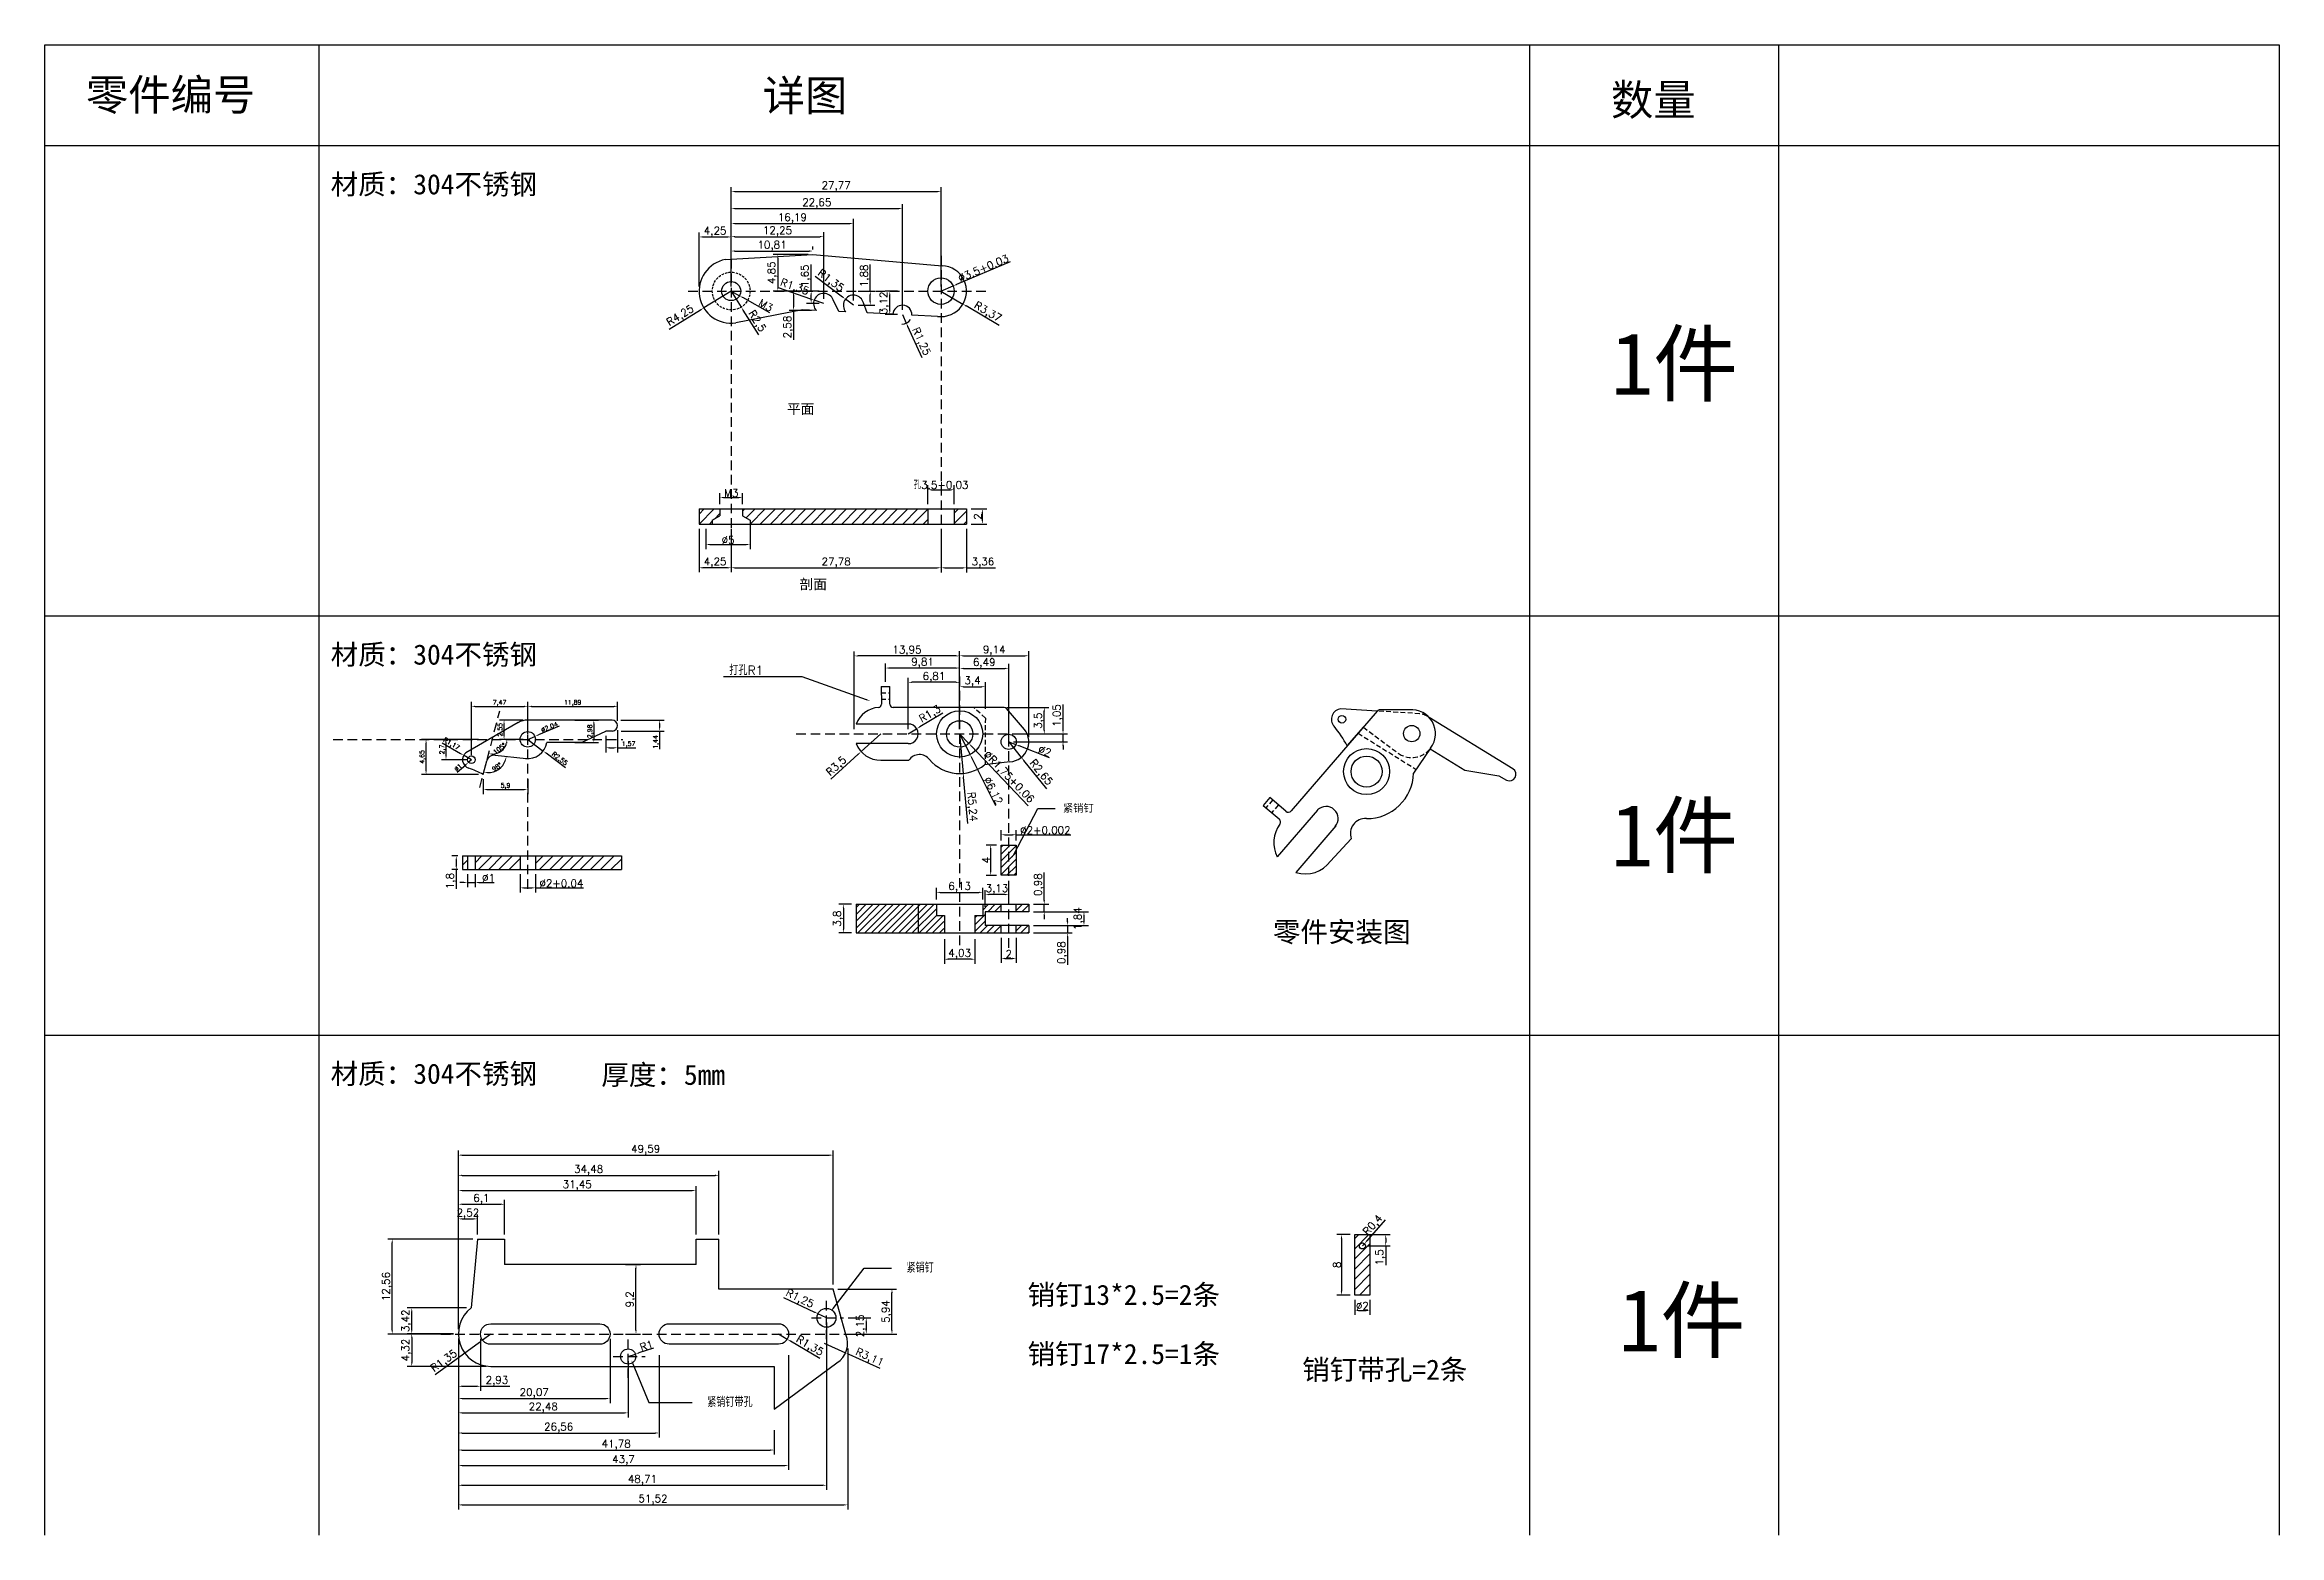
# Model space of a CAD drawing. Header units: millimetres. Extents: x 6817 to 15937, y -5221 to -164.
# Drawn here: x 10127.1 to 10422.8, y -361.6 to -164.3 of the extents above; entities that cross this region are included whole.
import ezdxf
from ezdxf import colors
from ezdxf.entities.mleader import LeaderData, LeaderLine
from ezdxf.math import Vec2, Vec3

# ---------------------------------------------------------------- set-up
doc = ezdxf.new("R2010")
doc.units = ezdxf.units.MM
doc.linetypes.add('HIDDEN', pattern=[9.525, 6.35, -3.175])
doc.layers.add('图层2', color=108, linetype='Continuous')
doc.styles.get("Standard").update_dxf_attribs({"font": 'txt', "bigfont": 'gbcbig.shx'})
doc.dimstyles.new('ISO-25', dxfattribs={"dimtxt": 1, "dimasz": 0.5, "dimexe": 0.6, "dimexo": 0.625, "dimgap": 0.1, "dimtad": 1, "dimtxsty": 'Standard', "dimcen": 2.5, "dimadec": 0, "dimazin": 0, "dimtfac": 1, "dimtmove": 0, "dimatfit": 3, "dimfxl": 0, "dimarcsym": 0})

msp = doc.modelspace()

# ---------------------------------------------------------------- texts
at = {"color": 2, "attachment_point": 1}
for s, insert, char_height, width in [('{\\fSimSun|b0|i0|c134|p2;零件编号}', (10132.591, -168.848), 4.10936, 23.9662), ('{\\fSimSun|b0|i0|c134|p2;详图}', (10222.141, -168.947), 4.10936, 18.02773), ('{\\fSimSun|b0|i0|c134|p2;数量}', (10334.409, -169.514), 4.10936, 18.02773), ('{\\fSimSun|b0|i0|c134|p2;材质：304不锈钢}', (10164.987, -181.405), 2.67108, 31.32319), ('{\\fSimSun|b0|i0|c134|p2;1件}', (10334.409, -202.391), 8.21872, 36.05545), ('{\\fSimSun|b0|i0|c134|p2;平面}', (10225.359, -211.795), 1.33554, 15.6616), ('{\\fSimSun|b0|i0|c134|p2;剖面}', (10227.015, -235.003), 1.33554, 15.6616), ('{\\fSimSun|b0|i0|c134|p2;材质：304不锈钢}', (10164.987, -243.65), 2.67108, 31.32319), ('{\\fSimSun|b0|i0|c134|p2;1件}', (10334.409, -264.814), 8.21872, 36.05545), ('{\\fSimSun|b0|i0|c134|p2;零件安装图}', (10289.672, -280.358), 2.67108, 31.32319), ('{\\fSimSun|b0|i0|c134|p2;材质：304不锈钢}', (10164.987, -299.133), 2.67108, 31.32319), ('{\\fSimSun|b0|i0|c134|p2;厚度：5mm}', (10200.801, -299.271), 2.67108, 31.32319), ('{\\fSimSun|b0|i0|c134|p2;销钉13*2.5=2条}', (10257.204, -328.395), 2.67108, 32.49866), ('{\\fSimSun|b0|i0|c134|p2;1件}', (10335.39, -328.987), 8.21872, 36.05545), ('{\\fSimSun|b0|i0|c134|p2;销钉17*2.5=1条}', (10257.204, -336.22), 2.67108, 32.49866), ('{\\fSimSun|b0|i0|c134|p2;销钉带孔=2条}', (10293.554, -338.296), 2.67108, 31.32319)]:
    msp.add_mtext(s, dxfattribs=dict(at, insert=insert, char_height=char_height, width=width))

# ---------------------------------------------------------------- blocks, each defined once
blk = doc.blocks.new('*D801')
at = {"layer": 'Defpoints', "color": 0, "linetype": 'ByBlock', "transparency": 16777216}
for p in [(10217.99, -229.87), (10245.76, -230.3), (10245.76, -233.5)]:
    blk.add_point(p, dxfattribs=at)
at = {"layer": '图层2', "color": 0, "linetype": 'ByBlock', "lineweight": -2, "transparency": 16777216}
for p, q in [((10217.99, -230.5), (10217.99, -234.1)), ((10218.49, -233.5), (10245.26, -233.5)), ((10245.76, -230.93), (10245.76, -234.1))]:
    blk.add_line(p, q, dxfattribs=at)
at = {"layer": '图层2', "color": 0, "linetype": 'ByBlock', "transparency": 16777216}
for points in [[(10218.49, -233.42), (10218.49, -233.59), (10217.99, -233.5)], [(10245.26, -233.42), (10245.26, -233.59), (10245.76, -233.5)]]:
    blk.add_solid(points, dxfattribs=at)
at = {"layer": '图层2', "color": 0, "linetype": 'ByBlock', "transparency": 16777216, "insert": (10231.88, -232.82), "char_height": 1, "attachment_point": 5}
blk.add_mtext('27,78', dxfattribs=at)
blk = doc.blocks.new('*D802')
at = {"layer": 'Defpoints', "color": 0, "linetype": 'ByBlock', "transparency": 16777216}
for p in [(10247.51, -223.18), (10244.01, -225.72), (10247.51, -225.72)]:
    blk.add_point(p, dxfattribs=at)
at = {"layer": '图层2', "color": 0, "linetype": 'ByBlock', "lineweight": -2, "transparency": 16777216}
for p, q in [((10244.01, -225.1), (10244.01, -222.58)), ((10244.51, -223.18), (10247.01, -223.18)), ((10247.51, -225.1), (10247.51, -222.58))]:
    blk.add_line(p, q, dxfattribs=at)
at = {"layer": '图层2', "color": 0, "linetype": 'ByBlock', "transparency": 16777216}
for points in [[(10244.51, -223.1), (10244.51, -223.26), (10244.01, -223.18)], [(10247.01, -223.1), (10247.01, -223.26), (10247.51, -223.18)]]:
    blk.add_solid(points, dxfattribs=at)
at = {"layer": '图层2', "color": 0, "linetype": 'ByBlock', "transparency": 16777216, "insert": (10245.76, -222.55), "char_height": 1, "attachment_point": 5}
blk.add_mtext('孔3.5+0.03', dxfattribs=at)
blk = doc.blocks.new('*D803')
at = {"layer": 'Defpoints', "color": 0, "linetype": 'ByBlock', "transparency": 16777216}
for p in [(10219.49, -224.21), (10216.49, -225.72), (10219.49, -225.72)]:
    blk.add_point(p, dxfattribs=at)
at = {"layer": '图层2', "color": 0, "linetype": 'ByBlock', "lineweight": -2, "transparency": 16777216}
for p, q in [((10216.49, -225.1), (10216.49, -223.61)), ((10216.99, -224.21), (10218.99, -224.21)), ((10219.49, -225.1), (10219.49, -223.61))]:
    blk.add_line(p, q, dxfattribs=at)
at = {"layer": '图层2', "color": 0, "linetype": 'ByBlock', "transparency": 16777216}
for points in [[(10216.99, -224.12), (10216.99, -224.29), (10216.49, -224.21)], [(10218.99, -224.12), (10218.99, -224.29), (10219.49, -224.21)]]:
    blk.add_solid(points, dxfattribs=at)
at = {"layer": '图层2', "color": 0, "linetype": 'ByBlock', "transparency": 16777216, "insert": (10217.99, -223.61), "char_height": 1, "attachment_point": 5}
blk.add_mtext('M3', dxfattribs=at)
blk = doc.blocks.new('*D804')
at = {"layer": 'Defpoints', "color": 0, "linetype": 'ByBlock', "transparency": 16777216}
for p in [(10213.74, -227.72), (10217.99, -227.72), (10213.74, -233.5)]:
    blk.add_point(p, dxfattribs=at)
at = {"layer": '图层2', "color": 0, "linetype": 'ByBlock', "lineweight": -2, "transparency": 16777216}
for p, q in [((10213.74, -228.35), (10213.74, -234.1)), ((10217.99, -228.35), (10217.99, -234.1)), ((10217.49, -233.5), (10214.24, -233.5))]:
    blk.add_line(p, q, dxfattribs=at)
at = {"layer": '图层2', "color": 0, "linetype": 'ByBlock', "transparency": 16777216}
for points in [[(10214.24, -233.42), (10214.24, -233.59), (10213.74, -233.5)], [(10217.49, -233.42), (10217.49, -233.59), (10217.99, -233.5)]]:
    blk.add_solid(points, dxfattribs=at)
at = {"layer": '图层2', "color": 0, "linetype": 'ByBlock', "transparency": 16777216, "insert": (10215.86, -232.82), "char_height": 1, "attachment_point": 5}
blk.add_mtext('4,25', dxfattribs=at)
blk = doc.blocks.new('*D555')
at = {"layer": 'Defpoints', "color": 0, "linetype": 'ByBlock', "transparency": 16777216}
for p in [(10249.12, -225.72), (10249.12, -227.72), (10251.22, -227.72)]:
    blk.add_point(p, dxfattribs=at)
at = {"layer": '图层2', "color": 0, "linetype": 'ByBlock', "lineweight": -2, "transparency": 16777216}
for p, q in [((10249.74, -225.72), (10251.82, -225.72)), ((10251.22, -226.22), (10251.22, -227.22)), ((10249.74, -227.72), (10251.82, -227.72))]:
    blk.add_line(p, q, dxfattribs=at)
at = {"layer": '图层2', "color": 0, "linetype": 'ByBlock', "transparency": 16777216}
for points in [[(10251.14, -226.22), (10251.31, -226.22), (10251.22, -225.72)], [(10251.14, -227.22), (10251.31, -227.22), (10251.22, -227.72)]]:
    blk.add_solid(points, dxfattribs=at)
at = {"layer": '图层2', "color": 0, "linetype": 'ByBlock', "transparency": 16777216, "insert": (10250.62, -226.72), "char_height": 1, "attachment_point": 5, "rotation": 90}
blk.add_mtext('2', dxfattribs=at)
blk = doc.blocks.new('*D805')
at = {"layer": 'Defpoints', "color": 0, "linetype": 'ByBlock', "transparency": 16777216}
for p in [(10182.43, -271.65), (10181.61, -273.45), (10182.43, -273.45)]:
    blk.add_point(p, dxfattribs=at)
at = {"layer": '图层2', "color": 0, "linetype": 'ByBlock', "lineweight": -2, "transparency": 16777216}
for p, q in [((10181.8, -271.65), (10181.01, -271.65)), ((10181.8, -273.45), (10181.01, -273.45)), ((10181.61, -272.15), (10181.61, -272.95)), ((10181.61, -273.45), (10181.61, -275.98))]:
    blk.add_line(p, q, dxfattribs=at)
at = {"layer": '图层2', "color": 0, "linetype": 'ByBlock', "transparency": 16777216}
for points in [[(10181.52, -272.15), (10181.69, -272.15), (10181.61, -271.65)], [(10181.52, -272.95), (10181.69, -272.95), (10181.61, -273.45)]]:
    blk.add_solid(points, dxfattribs=at)
at = {"layer": '图层2', "color": 0, "linetype": 'ByBlock', "transparency": 16777216, "insert": (10180.92, -274.97), "char_height": 1, "attachment_point": 5, "rotation": 90}
blk.add_mtext('1,8', dxfattribs=at)
blk = doc.blocks.new('*D806')
at = {"layer": 'Defpoints', "color": 0, "linetype": 'ByBlock', "transparency": 16777216}
for p in [(10183.1, -273.45), (10184.1, -273.45), (10184.1, -275.16)]:
    blk.add_point(p, dxfattribs=at)
at = {"layer": '图层2', "color": 0, "linetype": 'ByBlock', "lineweight": -2, "transparency": 16777216}
for p, q in [((10183.1, -274.07), (10183.1, -275.76)), ((10184.1, -274.07), (10184.1, -275.76)), ((10182.6, -275.16), (10182.1, -275.16)), ((10183.1, -275.16), (10184.1, -275.16)), ((10184.6, -275.16), (10186.63, -275.16))]:
    blk.add_line(p, q, dxfattribs=at)
at = {"layer": '图层2', "color": 0, "linetype": 'ByBlock', "transparency": 16777216}
for points in [[(10182.6, -275.08), (10182.6, -275.24), (10183.1, -275.16)], [(10184.6, -275.08), (10184.6, -275.24), (10184.1, -275.16)]]:
    blk.add_solid(points, dxfattribs=at)
at = {"layer": '图层2', "color": 0, "linetype": 'ByBlock', "transparency": 16777216, "insert": (10185.87, -274.56), "char_height": 1, "attachment_point": 5}
blk.add_mtext('%%C1', dxfattribs=at)
blk = doc.blocks.new('*D807')
at = {"layer": 'Defpoints', "color": 0, "linetype": 'ByBlock', "transparency": 16777216}
for p in [(10190.05, -273.45), (10192.09, -273.45), (10192.09, -275.87)]:
    blk.add_point(p, dxfattribs=at)
at = {"layer": '图层2', "color": 0, "linetype": 'ByBlock', "lineweight": -2, "transparency": 16777216}
for p, q in [((10190.05, -274.07), (10190.05, -276.47)), ((10192.09, -274.07), (10192.09, -276.47)), ((10190.55, -275.87), (10191.59, -275.87)), ((10192.09, -275.87), (10198.45, -275.87))]:
    blk.add_line(p, q, dxfattribs=at)
at = {"layer": '图层2', "color": 0, "linetype": 'ByBlock', "transparency": 16777216}
for points in [[(10190.55, -275.78), (10190.55, -275.95), (10190.05, -275.87)], [(10191.59, -275.78), (10191.59, -275.95), (10192.09, -275.87)]]:
    blk.add_solid(points, dxfattribs=at)
at = {"layer": '图层2', "color": 0, "linetype": 'ByBlock', "transparency": 16777216, "insert": (10195.52, -275.27), "char_height": 1, "attachment_point": 5}
blk.add_mtext('%%C2+0.04', dxfattribs=at)
blk = doc.blocks.new('*D808')
at = {"layer": 'Defpoints', "color": 0, "linetype": 'ByBlock', "transparency": 16777216}
for p in [(10253.71, -270.21), (10252.32, -274.21), (10253.71, -274.21)]:
    blk.add_point(p, dxfattribs=at)
at = {"layer": '图层2', "color": 0, "linetype": 'ByBlock', "lineweight": -2, "transparency": 16777216}
for p, q in [((10253.09, -270.21), (10251.72, -270.21)), ((10252.32, -270.71), (10252.32, -273.71)), ((10253.09, -274.21), (10251.72, -274.21))]:
    blk.add_line(p, q, dxfattribs=at)
at = {"layer": '图层2', "color": 0, "linetype": 'ByBlock', "transparency": 16777216}
for points in [[(10252.24, -270.71), (10252.41, -270.71), (10252.32, -270.21)], [(10252.24, -273.71), (10252.41, -273.71), (10252.32, -274.21)]]:
    blk.add_solid(points, dxfattribs=at)
at = {"layer": '图层2', "color": 0, "linetype": 'ByBlock', "transparency": 16777216, "insert": (10251.72, -272.21), "char_height": 1, "attachment_point": 5, "rotation": 90}
blk.add_mtext('4', dxfattribs=at)
blk = doc.blocks.new('*D809')
at = {"layer": 'Defpoints', "color": 0, "linetype": 'ByBlock', "transparency": 16777216}
for p in [(10255.71, -268.84), (10253.71, -270.21), (10255.71, -270.21)]:
    blk.add_point(p, dxfattribs=at)
at = {"layer": '图层2', "color": 0, "linetype": 'ByBlock', "lineweight": -2, "transparency": 16777216}
for p, q in [((10253.71, -269.58), (10253.71, -268.24)), ((10254.21, -268.84), (10255.21, -268.84)), ((10255.71, -269.58), (10255.71, -268.24)), ((10255.71, -268.84), (10262.91, -268.84))]:
    blk.add_line(p, q, dxfattribs=at)
at = {"layer": '图层2', "color": 0, "linetype": 'ByBlock', "transparency": 16777216}
for points in [[(10254.21, -268.76), (10254.21, -268.92), (10253.71, -268.84)], [(10255.21, -268.76), (10255.21, -268.92), (10255.71, -268.84)]]:
    blk.add_solid(points, dxfattribs=at)
at = {"layer": '图层2', "color": 0, "linetype": 'ByBlock', "transparency": 16777216, "insert": (10259.56, -268.24), "char_height": 1, "attachment_point": 5}
blk.add_mtext('%%C2+0.002', dxfattribs=at)
blk = doc.blocks.new('*D810')
at = {"layer": 'Defpoints', "color": 0, "linetype": 'ByBlock', "transparency": 16777216}
for p in [(10257.36, -278.04), (10257.36, -279.02), (10259.41, -279.02)]:
    blk.add_point(p, dxfattribs=at)
at = {"layer": '图层2', "color": 0, "linetype": 'ByBlock', "lineweight": -2, "transparency": 16777216}
for p, q in [((10259.41, -277.54), (10259.41, -273.84)), ((10257.99, -278.04), (10260.01, -278.04)), ((10257.99, -279.02), (10260.01, -279.02)), ((10259.41, -279.02), (10259.41, -278.04)), ((10259.41, -279.52), (10259.41, -280.02))]:
    blk.add_line(p, q, dxfattribs=at)
at = {"layer": '图层2', "color": 0, "linetype": 'ByBlock', "transparency": 16777216}
for points in [[(10259.33, -277.54), (10259.5, -277.54), (10259.41, -278.04)], [(10259.33, -279.52), (10259.5, -279.52), (10259.41, -279.02)]]:
    blk.add_solid(points, dxfattribs=at)
at = {"layer": '图层2', "color": 0, "linetype": 'ByBlock', "transparency": 16777216, "insert": (10258.73, -275.44), "char_height": 1, "attachment_point": 5, "rotation": 90}
blk.add_mtext('0,98', dxfattribs=at)
blk = doc.blocks.new('*D811')
at = {"layer": 'Defpoints', "color": 0, "linetype": 'ByBlock', "transparency": 16777216}
for p in [(10257.36, -280.86), (10259.08, -279.02), (10264.67, -280.86)]:
    blk.add_point(p, dxfattribs=at)
at = {"layer": '图层2', "color": 0, "linetype": 'ByBlock', "lineweight": -2, "transparency": 16777216}
for p, q in [((10257.99, -280.86), (10265.27, -280.86)), ((10259.7, -279.02), (10265.27, -279.02)), ((10264.67, -279.52), (10264.67, -280.36))]:
    blk.add_line(p, q, dxfattribs=at)
at = {"layer": '图层2', "color": 0, "linetype": 'ByBlock', "transparency": 16777216}
for points in [[(10264.59, -279.52), (10264.75, -279.52), (10264.67, -279.02)], [(10264.59, -280.36), (10264.75, -280.36), (10264.67, -280.86)]]:
    blk.add_solid(points, dxfattribs=at)
at = {"layer": '图层2', "color": 0, "linetype": 'ByBlock', "transparency": 16777216, "insert": (10263.99, -279.94), "char_height": 1, "attachment_point": 5, "rotation": 90}
blk.add_mtext('1,84', dxfattribs=at)
blk = doc.blocks.new('*D812')
at = {"layer": 'Defpoints', "color": 0, "linetype": 'ByBlock', "transparency": 16777216}
for p in [(10257.36, -280.86), (10257.36, -281.84), (10262.51, -281.84)]:
    blk.add_point(p, dxfattribs=at)
at = {"layer": '图层2', "color": 0, "linetype": 'ByBlock', "lineweight": -2, "transparency": 16777216}
for p, q in [((10257.99, -280.86), (10263.11, -280.86)), ((10262.51, -280.36), (10262.51, -279.86)), ((10262.51, -280.86), (10262.51, -281.84)), ((10257.99, -281.84), (10263.11, -281.84)), ((10262.51, -282.34), (10262.51, -286.04))]:
    blk.add_line(p, q, dxfattribs=at)
at = {"layer": '图层2', "color": 0, "linetype": 'ByBlock', "transparency": 16777216}
for points in [[(10262.43, -280.36), (10262.59, -280.36), (10262.51, -280.86)], [(10262.43, -282.34), (10262.59, -282.34), (10262.51, -281.84)]]:
    blk.add_solid(points, dxfattribs=at)
at = {"layer": '图层2', "color": 0, "linetype": 'ByBlock', "transparency": 16777216, "insert": (10261.83, -284.44), "char_height": 1, "attachment_point": 5, "rotation": 90}
blk.add_mtext('0,98', dxfattribs=at)
blk = doc.blocks.new('*D813')
at = {"layer": 'Defpoints', "color": 0, "linetype": 'ByBlock', "transparency": 16777216}
for p in [(10253.71, -281.84), (10255.71, -281.84), (10255.71, -285.21)]:
    blk.add_point(p, dxfattribs=at)
at = {"layer": '图层2', "color": 0, "linetype": 'ByBlock', "lineweight": -2, "transparency": 16777216}
for p, q in [((10253.71, -282.46), (10253.71, -285.81)), ((10255.71, -282.46), (10255.71, -285.81)), ((10254.21, -285.21), (10255.21, -285.21))]:
    blk.add_line(p, q, dxfattribs=at)
at = {"layer": '图层2', "color": 0, "linetype": 'ByBlock', "transparency": 16777216}
for points in [[(10254.21, -285.12), (10254.21, -285.29), (10253.71, -285.21)], [(10255.21, -285.12), (10255.21, -285.29), (10255.71, -285.21)]]:
    blk.add_solid(points, dxfattribs=at)
at = {"layer": '图层2', "color": 0, "linetype": 'ByBlock', "transparency": 16777216, "insert": (10254.71, -284.61), "char_height": 1, "attachment_point": 5}
blk.add_mtext('2', dxfattribs=at)
blk = doc.blocks.new('*D556')
at = {"layer": 'Defpoints', "color": 0, "linetype": 'ByBlock', "transparency": 16777216}
for p in [(10246.21, -282.04), (10250.24, -282.04), (10246.21, -285.31)]:
    blk.add_point(p, dxfattribs=at)
at = {"layer": '图层2', "color": 0, "linetype": 'ByBlock', "lineweight": -2, "transparency": 16777216}
for p, q in [((10246.21, -282.66), (10246.21, -285.91)), ((10250.24, -282.66), (10250.24, -285.91)), ((10249.74, -285.31), (10246.71, -285.31))]:
    blk.add_line(p, q, dxfattribs=at)
at = {"layer": '图层2', "color": 0, "linetype": 'ByBlock', "transparency": 16777216}
for points in [[(10246.71, -285.23), (10246.71, -285.4), (10246.21, -285.31)], [(10249.74, -285.23), (10249.74, -285.4), (10250.24, -285.31)]]:
    blk.add_solid(points, dxfattribs=at)
at = {"layer": '图层2', "color": 0, "linetype": 'ByBlock', "transparency": 16777216, "insert": (10248.22, -284.63), "char_height": 1, "attachment_point": 5}
blk.add_mtext('4,03', dxfattribs=at)
blk = doc.blocks.new('*D814')
at = {"layer": 'Defpoints', "color": 0, "linetype": 'ByBlock', "transparency": 16777216}
for p in [(10251.27, -276.46), (10245.14, -278.04), (10251.27, -278.04)]:
    blk.add_point(p, dxfattribs=at)
at = {"layer": '图层2', "color": 0, "linetype": 'ByBlock', "lineweight": -2, "transparency": 16777216}
for p, q in [((10245.14, -277.41), (10245.14, -275.86)), ((10245.64, -276.46), (10250.77, -276.46)), ((10251.27, -277.41), (10251.27, -275.86))]:
    blk.add_line(p, q, dxfattribs=at)
at = {"layer": '图层2', "color": 0, "linetype": 'ByBlock', "transparency": 16777216}
for points in [[(10245.64, -276.38), (10245.64, -276.54), (10245.14, -276.46)], [(10250.77, -276.38), (10250.77, -276.54), (10251.27, -276.46)]]:
    blk.add_solid(points, dxfattribs=at)
at = {"layer": '图层2', "color": 0, "linetype": 'ByBlock', "transparency": 16777216, "insert": (10248.21, -275.78), "char_height": 1, "attachment_point": 5}
blk.add_mtext('6,13', dxfattribs=at)
blk = doc.blocks.new('*D815')
at = {"layer": 'Defpoints', "color": 0, "linetype": 'ByBlock', "transparency": 16777216}
for p in [(10300.51, -329.76), (10302.51, -329.76), (10302.51, -331.8)]:
    blk.add_point(p, dxfattribs=at)
at = {"layer": '图层2', "color": 0, "linetype": 'ByBlock', "lineweight": -2, "transparency": 16777216}
for p, q in [((10300.51, -330.39), (10300.51, -332.4)), ((10302.51, -330.39), (10302.51, -332.4)), ((10301.01, -331.8), (10302.01, -331.8))]:
    blk.add_line(p, q, dxfattribs=at)
at = {"layer": '图层2', "color": 0, "linetype": 'ByBlock', "transparency": 16777216}
for points in [[(10301.01, -331.72), (10301.01, -331.89), (10300.51, -331.8)], [(10302.01, -331.72), (10302.01, -331.89), (10302.51, -331.8)]]:
    blk.add_solid(points, dxfattribs=at)
at = {"layer": '图层2', "color": 0, "linetype": 'ByBlock', "transparency": 16777216, "insert": (10301.51, -331.2), "char_height": 1, "attachment_point": 5}
blk.add_mtext('%%C2', dxfattribs=at)
blk = doc.blocks.new('*D816')
at = {"layer": 'Defpoints', "color": 0, "linetype": 'ByBlock', "transparency": 16777216}
for p in [(10300.51, -321.76), (10298.74, -329.76), (10300.51, -329.76)]:
    blk.add_point(p, dxfattribs=at)
at = {"layer": '图层2', "color": 0, "linetype": 'ByBlock', "lineweight": -2, "transparency": 16777216}
for p, q in [((10299.89, -321.76), (10298.14, -321.76)), ((10298.74, -322.26), (10298.74, -329.26)), ((10299.89, -329.76), (10298.14, -329.76))]:
    blk.add_line(p, q, dxfattribs=at)
at = {"layer": '图层2', "color": 0, "linetype": 'ByBlock', "transparency": 16777216}
for points in [[(10298.65, -322.26), (10298.82, -322.26), (10298.74, -321.76)], [(10298.65, -329.26), (10298.82, -329.26), (10298.74, -329.76)]]:
    blk.add_solid(points, dxfattribs=at)
at = {"layer": '图层2', "color": 0, "linetype": 'ByBlock', "transparency": 16777216, "insert": (10298.14, -325.76), "char_height": 1, "attachment_point": 5, "rotation": 90}
blk.add_mtext('8', dxfattribs=at)
blk = doc.blocks.new('*D817')
at = {"layer": 'Defpoints', "color": 0, "linetype": 'ByBlock', "transparency": 16777216}
for p in [(10220.49, -227.22), (10214.65, -227.72), (10220.49, -230.43)]:
    blk.add_point(p, dxfattribs=at)
at = {"layer": '图层2', "color": 0, "linetype": 'ByBlock', "lineweight": -2, "transparency": 16777216}
for p, q in [((10214.65, -228.35), (10214.65, -231.03)), ((10215.15, -230.43), (10219.99, -230.43)), ((10220.49, -227.85), (10220.49, -231.03))]:
    blk.add_line(p, q, dxfattribs=at)
at = {"layer": '图层2', "color": 0, "linetype": 'ByBlock', "transparency": 16777216}
for points in [[(10215.15, -230.34), (10215.15, -230.51), (10214.65, -230.43)], [(10219.99, -230.34), (10219.99, -230.51), (10220.49, -230.43)]]:
    blk.add_solid(points, dxfattribs=at)
at = {"layer": '图层2', "color": 0, "linetype": 'ByBlock', "transparency": 16777216, "insert": (10217.57, -229.83), "char_height": 1, "attachment_point": 5}
blk.add_mtext('%%C5', dxfattribs=at)
blk = doc.blocks.new('*D645')
at = {"layer": 'Defpoints', "color": 0, "linetype": 'ByBlock', "transparency": 16777216}
for p in [(10204.36, -337.89), (10205.31, -337.57)]:
    blk.add_point(p, dxfattribs=at)
at = {"layer": '图层2', "color": 0, "linetype": 'ByBlock', "lineweight": -2, "transparency": 16777216}
for p, q in [((10207.71, -336.77), (10205.78, -337.41)), ((10204.36, -337.89), (10205.31, -337.57))]:
    blk.add_line(p, q, dxfattribs=at)
at = {"layer": '图层2', "color": 0, "linetype": 'ByBlock', "transparency": 16777216}
blk.add_solid([(10205.76, -337.33), (10205.81, -337.49), (10205.31, -337.57)], dxfattribs=at)
at = {"layer": '图层2', "color": 0, "linetype": 'ByBlock', "transparency": 16777216, "insert": (10206.79, -336.45), "char_height": 1, "attachment_point": 5, "rotation": 18.3594}
blk.add_mtext('R1', dxfattribs=at)
blk = doc.blocks.new('*D646')
at = {"layer": 'Defpoints', "color": 0, "linetype": 'ByBlock', "transparency": 16777216}
for p in [(10229.46, -332.23), (10230.59, -332.77)]:
    blk.add_point(p, dxfattribs=at)
at = {"layer": '图层2', "color": 0, "linetype": 'ByBlock', "lineweight": -2, "transparency": 16777216}
for p, q in [((10224.92, -330.07), (10229.01, -332.02)), ((10230.59, -332.77), (10229.46, -332.23))]:
    blk.add_line(p, q, dxfattribs=at)
at = {"layer": '图层2', "color": 0, "linetype": 'ByBlock', "transparency": 16777216}
blk.add_solid([(10229.05, -331.94), (10228.98, -332.1), (10229.46, -332.23)], dxfattribs=at)
at = {"layer": '图层2', "color": 0, "linetype": 'ByBlock', "transparency": 16777216, "insert": (10227.03, -330.32), "char_height": 1, "attachment_point": 5, "rotation": 334.5583}
blk.add_mtext('R1,25', dxfattribs=at)
blk = doc.blocks.new('*D647')
at = {"layer": 'Defpoints', "color": 0, "linetype": 'ByBlock', "transparency": 16777216}
for p in [(10185.07, -335.71), (10186.16, -334.92)]:
    blk.add_point(p, dxfattribs=at)
at = {"layer": '图层2', "color": 0, "linetype": 'ByBlock', "lineweight": -2, "transparency": 16777216}
for p, q in [((10178.8, -340.29), (10184.67, -336.01)), ((10186.16, -334.92), (10185.07, -335.71))]:
    blk.add_line(p, q, dxfattribs=at)
at = {"layer": '图层2', "color": 0, "linetype": 'ByBlock', "transparency": 16777216}
blk.add_solid([(10184.62, -335.94), (10184.71, -336.08), (10185.07, -335.71)], dxfattribs=at)
at = {"layer": '图层2', "color": 0, "linetype": 'ByBlock', "transparency": 16777216, "insert": (10180.03, -338.55), "char_height": 1, "attachment_point": 5, "rotation": 36.1567}
blk.add_mtext('R1,35', dxfattribs=at)
blk = doc.blocks.new('*D648')
at = {"layer": 'Defpoints', "color": 0, "linetype": 'ByBlock', "transparency": 16777216}
for p in [(10224.24, -334.91), (10225.4, -335.6)]:
    blk.add_point(p, dxfattribs=at)
at = {"layer": '图层2', "color": 0, "linetype": 'ByBlock', "lineweight": -2, "transparency": 16777216}
for p, q in [((10224.24, -334.91), (10225.4, -335.6)), ((10229.73, -338.16), (10225.83, -335.85))]:
    blk.add_line(p, q, dxfattribs=at)
at = {"layer": '图层2', "color": 0, "linetype": 'ByBlock', "transparency": 16777216}
blk.add_solid([(10225.87, -335.78), (10225.79, -335.93), (10225.4, -335.6)], dxfattribs=at)
at = {"layer": '图层2', "color": 0, "linetype": 'ByBlock', "transparency": 16777216, "insert": (10228.34, -336.55), "char_height": 1, "attachment_point": 5, "rotation": 329.4399}
blk.add_mtext('R1,35', dxfattribs=at)
blk = doc.blocks.new('*D649')
at = {"layer": 'Defpoints', "color": 0, "linetype": 'ByBlock', "transparency": 16777216}
for p in [(10230.29, -336.13), (10233.12, -337.41)]:
    blk.add_point(p, dxfattribs=at)
at = {"layer": '图层2', "color": 0, "linetype": 'ByBlock', "lineweight": -2, "transparency": 16777216}
for p, q in [((10230.29, -336.13), (10233.12, -337.41)), ((10237.68, -339.47), (10233.58, -337.62))]:
    blk.add_line(p, q, dxfattribs=at)
at = {"layer": '图层2', "color": 0, "linetype": 'ByBlock', "transparency": 16777216}
blk.add_solid([(10233.61, -337.54), (10233.55, -337.7), (10233.12, -337.41)], dxfattribs=at)
at = {"layer": '图层2', "color": 0, "linetype": 'ByBlock', "transparency": 16777216, "insert": (10236.27, -338.09), "char_height": 1, "attachment_point": 5, "rotation": 335.6785}
blk.add_mtext('R3,11', dxfattribs=at)
blk = doc.blocks.new('*D1030')
at = {"layer": 'Defpoints', "color": 0, "linetype": 'ByBlock', "transparency": 16777216}
for p in [(10181.88, -334.89), (10184.81, -334.92), (10184.81, -341.83)]:
    blk.add_point(p, dxfattribs=at)
at = {"layer": '图层2', "color": 0, "linetype": 'ByBlock', "lineweight": -2, "transparency": 16777216}
for p, q in [((10181.88, -335.51), (10181.88, -342.43)), ((10184.81, -335.54), (10184.81, -342.43)), ((10182.38, -341.83), (10184.31, -341.83)), ((10184.81, -341.83), (10188.68, -341.83))]:
    blk.add_line(p, q, dxfattribs=at)
at = {"layer": '图层2', "color": 0, "linetype": 'ByBlock', "transparency": 16777216}
for points in [[(10182.38, -341.75), (10182.38, -341.92), (10181.88, -341.83)], [(10184.31, -341.75), (10184.31, -341.92), (10184.81, -341.83)]]:
    blk.add_solid(points, dxfattribs=at)
at = {"layer": '图层2', "color": 0, "linetype": 'ByBlock', "transparency": 16777216, "insert": (10186.99, -341.15), "char_height": 1, "attachment_point": 5}
blk.add_mtext('2,93', dxfattribs=at)
blk = doc.blocks.new('*D1031')
at = {"layer": 'Defpoints', "color": 0, "linetype": 'ByBlock', "transparency": 16777216}
for p in [(10181.88, -334.92), (10201.95, -334.92), (10201.95, -343.45)]:
    blk.add_point(p, dxfattribs=at)
at = {"layer": '图层2', "color": 0, "linetype": 'ByBlock', "lineweight": -2, "transparency": 16777216}
for p, q in [((10181.88, -335.54), (10181.88, -344.05)), ((10201.95, -335.54), (10201.95, -344.05)), ((10182.38, -343.45), (10201.45, -343.45))]:
    blk.add_line(p, q, dxfattribs=at)
at = {"layer": '图层2', "color": 0, "linetype": 'ByBlock', "transparency": 16777216}
for points in [[(10182.38, -343.37), (10182.38, -343.54), (10181.88, -343.45)], [(10201.45, -343.37), (10201.45, -343.54), (10201.95, -343.45)]]:
    blk.add_solid(points, dxfattribs=at)
at = {"layer": '图层2', "color": 0, "linetype": 'ByBlock', "transparency": 16777216, "insert": (10191.92, -342.77), "char_height": 1, "attachment_point": 5}
blk.add_mtext('20,07', dxfattribs=at)
blk = doc.blocks.new('*D650')
at = {"layer": 'Defpoints', "color": 0, "linetype": 'ByBlock', "transparency": 16777216}
for p in [(10181.88, -337.08), (10208.44, -337.08), (10208.44, -348.02)]:
    blk.add_point(p, dxfattribs=at)
at = {"layer": '图层2', "color": 0, "linetype": 'ByBlock', "lineweight": -2, "transparency": 16777216}
for p, q in [((10181.88, -337.7), (10181.88, -348.62)), ((10208.44, -337.7), (10208.44, -348.62)), ((10182.38, -348.02), (10207.94, -348.02))]:
    blk.add_line(p, q, dxfattribs=at)
at = {"layer": '图层2', "color": 0, "linetype": 'ByBlock', "transparency": 16777216}
for points in [[(10182.38, -347.93), (10182.38, -348.1), (10181.88, -348.02)], [(10207.94, -347.93), (10207.94, -348.1), (10208.44, -348.02)]]:
    blk.add_solid(points, dxfattribs=at)
at = {"layer": '图层2', "color": 0, "linetype": 'ByBlock', "transparency": 16777216, "insert": (10195.16, -347.33), "char_height": 1, "attachment_point": 5}
blk.add_mtext('26,56', dxfattribs=at)
blk = doc.blocks.new('*D651')
at = {"layer": 'Defpoints', "color": 0, "linetype": 'ByBlock', "transparency": 16777216}
for p in [(10181.88, -337.08), (10225.59, -337.07), (10225.59, -352.31)]:
    blk.add_point(p, dxfattribs=at)
at = {"layer": '图层2', "color": 0, "linetype": 'ByBlock', "lineweight": -2, "transparency": 16777216}
for p, q in [((10181.88, -337.7), (10181.88, -352.91)), ((10225.59, -337.7), (10225.59, -352.91)), ((10182.38, -352.31), (10225.09, -352.31))]:
    blk.add_line(p, q, dxfattribs=at)
at = {"layer": '图层2', "color": 0, "linetype": 'ByBlock', "transparency": 16777216}
for points in [[(10182.38, -352.23), (10182.38, -352.4), (10181.88, -352.31)], [(10225.09, -352.23), (10225.09, -352.4), (10225.59, -352.31)]]:
    blk.add_solid(points, dxfattribs=at)
at = {"layer": '图层2', "color": 0, "linetype": 'ByBlock', "transparency": 16777216, "insert": (10203.73, -351.63), "char_height": 1, "attachment_point": 5}
blk.add_mtext('43,7', dxfattribs=at)
blk = doc.blocks.new('*D652')
at = {"layer": 'Defpoints', "color": 0, "linetype": 'ByBlock', "transparency": 16777216}
for p in [(10181.88, -337.08), (10223.66, -347.04), (10223.66, -350.27)]:
    blk.add_point(p, dxfattribs=at)
at = {"layer": '图层2', "color": 0, "linetype": 'ByBlock', "lineweight": -2, "transparency": 16777216}
for p, q in [((10181.88, -337.7), (10181.88, -350.87)), ((10223.66, -347.66), (10223.66, -350.87)), ((10182.38, -350.27), (10223.16, -350.27))]:
    blk.add_line(p, q, dxfattribs=at)
at = {"layer": '图层2', "color": 0, "linetype": 'ByBlock', "transparency": 16777216}
for points in [[(10182.38, -350.19), (10182.38, -350.36), (10181.88, -350.27)], [(10223.16, -350.19), (10223.16, -350.36), (10223.66, -350.27)]]:
    blk.add_solid(points, dxfattribs=at)
at = {"layer": '图层2', "color": 0, "linetype": 'ByBlock', "transparency": 16777216, "insert": (10202.77, -349.59), "char_height": 1, "attachment_point": 5}
blk.add_mtext('41,78', dxfattribs=at)
blk = doc.blocks.new('*D653')
at = {"layer": 'Defpoints', "color": 0, "linetype": 'ByBlock', "transparency": 16777216}
for p in [(10230.59, -332.77), (10181.88, -337.05), (10230.59, -354.94)]:
    blk.add_point(p, dxfattribs=at)
at = {"layer": '图层2', "color": 0, "linetype": 'ByBlock', "lineweight": -2, "transparency": 16777216}
for p, q in [((10230.59, -333.4), (10230.59, -355.54)), ((10181.88, -337.67), (10181.88, -355.54)), ((10182.38, -354.94), (10230.09, -354.94))]:
    blk.add_line(p, q, dxfattribs=at)
at = {"layer": '图层2', "color": 0, "linetype": 'ByBlock', "transparency": 16777216}
for points in [[(10182.38, -354.85), (10182.38, -355.02), (10181.88, -354.94)], [(10230.09, -354.85), (10230.09, -355.02), (10230.59, -354.94)]]:
    blk.add_solid(points, dxfattribs=at)
at = {"layer": '图层2', "color": 0, "linetype": 'ByBlock', "transparency": 16777216, "insert": (10206.24, -354.25), "char_height": 1, "attachment_point": 5}
blk.add_mtext('48,71', dxfattribs=at)
blk = doc.blocks.new('*D1032')
at = {"layer": 'Defpoints', "color": 0, "linetype": 'ByBlock', "transparency": 16777216}
for p in [(10181.88, -334.89), (10204.36, -337.89), (10204.36, -345.35)]:
    blk.add_point(p, dxfattribs=at)
at = {"layer": '图层2', "color": 0, "linetype": 'ByBlock', "lineweight": -2, "transparency": 16777216}
for p, q in [((10181.88, -335.51), (10181.88, -345.95)), ((10204.36, -338.51), (10204.36, -345.95)), ((10182.38, -345.35), (10203.86, -345.35))]:
    blk.add_line(p, q, dxfattribs=at)
at = {"layer": '图层2', "color": 0, "linetype": 'ByBlock', "transparency": 16777216}
for points in [[(10182.38, -345.27), (10182.38, -345.43), (10181.88, -345.35)], [(10203.86, -345.27), (10203.86, -345.43), (10204.36, -345.35)]]:
    blk.add_solid(points, dxfattribs=at)
at = {"layer": '图层2', "color": 0, "linetype": 'ByBlock', "transparency": 16777216, "insert": (10193.12, -344.67), "char_height": 1, "attachment_point": 5}
blk.add_mtext('22,48', dxfattribs=at)
blk = doc.blocks.new('*D1033')
at = {"layer": 'Defpoints', "color": 0, "linetype": 'ByBlock', "transparency": 16777216}
for p in [(10181.88, -334.92), (10233.4, -336.21), (10233.4, -357.53)]:
    blk.add_point(p, dxfattribs=at)
at = {"layer": '图层2', "color": 0, "linetype": 'ByBlock', "lineweight": -2, "transparency": 16777216}
for p, q in [((10181.88, -335.54), (10181.88, -358.13)), ((10233.4, -336.84), (10233.4, -358.13)), ((10182.38, -357.53), (10232.9, -357.53))]:
    blk.add_line(p, q, dxfattribs=at)
at = {"layer": '图层2', "color": 0, "linetype": 'ByBlock', "transparency": 16777216}
for points in [[(10182.38, -357.45), (10182.38, -357.62), (10181.88, -357.53)], [(10232.9, -357.45), (10232.9, -357.62), (10233.4, -357.53)]]:
    blk.add_solid(points, dxfattribs=at)
at = {"layer": '图层2', "color": 0, "linetype": 'ByBlock', "transparency": 16777216, "insert": (10207.64, -356.85), "char_height": 1, "attachment_point": 5}
blk.add_mtext('51,52', dxfattribs=at)
blk = doc.blocks.new('*D1034')
at = {"layer": 'Defpoints', "color": 0, "linetype": 'ByBlock', "transparency": 16777216}
for p in [(10181.88, -334.89), (10175.71, -339.2), (10186.2, -339.2)]:
    blk.add_point(p, dxfattribs=at)
at = {"layer": '图层2', "color": 0, "linetype": 'ByBlock', "lineweight": -2, "transparency": 16777216}
for p, q in [((10181.26, -334.89), (10175.11, -334.89)), ((10175.71, -335.39), (10175.71, -338.7)), ((10185.57, -339.2), (10175.11, -339.2))]:
    blk.add_line(p, q, dxfattribs=at)
at = {"layer": '图层2', "color": 0, "linetype": 'ByBlock', "transparency": 16777216}
for points in [[(10175.63, -335.39), (10175.8, -335.39), (10175.71, -334.89)], [(10175.63, -338.7), (10175.8, -338.7), (10175.71, -339.2)]]:
    blk.add_solid(points, dxfattribs=at)
at = {"layer": '图层2', "color": 0, "linetype": 'ByBlock', "transparency": 16777216, "insert": (10175.03, -337.04), "char_height": 1, "attachment_point": 5, "rotation": 90}
blk.add_mtext('4,32', dxfattribs=at)
blk = doc.blocks.new('*D1035')
at = {"layer": 'Defpoints', "color": 0, "linetype": 'ByBlock', "transparency": 16777216}
for p in [(10175.71, -331.46), (10183.57, -331.46), (10181.88, -334.89)]:
    blk.add_point(p, dxfattribs=at)
at = {"layer": '图层2', "color": 0, "linetype": 'ByBlock', "lineweight": -2, "transparency": 16777216}
for p, q in [((10182.94, -331.46), (10175.11, -331.46)), ((10175.71, -334.39), (10175.71, -331.96)), ((10181.26, -334.89), (10175.11, -334.89))]:
    blk.add_line(p, q, dxfattribs=at)
at = {"layer": '图层2', "color": 0, "linetype": 'ByBlock', "transparency": 16777216}
for points in [[(10175.63, -331.96), (10175.8, -331.96), (10175.71, -331.46)], [(10175.63, -334.39), (10175.8, -334.39), (10175.71, -334.89)]]:
    blk.add_solid(points, dxfattribs=at)
at = {"layer": '图层2', "color": 0, "linetype": 'ByBlock', "transparency": 16777216, "insert": (10175.03, -333.17), "char_height": 1, "attachment_point": 5, "rotation": 90}
blk.add_mtext('3,42', dxfattribs=at)
blk = doc.blocks.new('*D1036')
at = {"layer": 'Defpoints', "color": 0, "linetype": 'ByBlock', "transparency": 16777216}
for p in [(10173.13, -322.35), (10184.4, -322.35), (10181.88, -334.92)]:
    blk.add_point(p, dxfattribs=at)
at = {"layer": '图层2', "color": 0, "linetype": 'ByBlock', "lineweight": -2, "transparency": 16777216}
for p, q in [((10183.78, -322.35), (10172.53, -322.35)), ((10173.13, -334.42), (10173.13, -322.85)), ((10181.26, -334.92), (10172.53, -334.92))]:
    blk.add_line(p, q, dxfattribs=at)
at = {"layer": '图层2', "color": 0, "linetype": 'ByBlock', "transparency": 16777216}
for points in [[(10173.05, -322.85), (10173.22, -322.85), (10173.13, -322.35)], [(10173.05, -334.42), (10173.22, -334.42), (10173.13, -334.92)]]:
    blk.add_solid(points, dxfattribs=at)
at = {"layer": '图层2', "color": 0, "linetype": 'ByBlock', "transparency": 16777216, "insert": (10172.45, -328.64), "char_height": 1, "attachment_point": 5, "rotation": 90}
blk.add_mtext('12,56', dxfattribs=at)
blk = doc.blocks.new('*D1037')
at = {"layer": 'Defpoints', "color": 0, "linetype": 'ByBlock', "transparency": 16777216}
for p in [(10203.36, -325.72), (10205.39, -325.72), (10203.36, -334.92)]:
    blk.add_point(p, dxfattribs=at)
at = {"layer": '图层2', "color": 0, "linetype": 'ByBlock', "lineweight": -2, "transparency": 16777216}
for p, q in [((10203.98, -325.72), (10205.99, -325.72)), ((10205.39, -334.42), (10205.39, -326.22)), ((10203.98, -334.92), (10205.99, -334.92))]:
    blk.add_line(p, q, dxfattribs=at)
at = {"layer": '图层2', "color": 0, "linetype": 'ByBlock', "transparency": 16777216}
for points in [[(10205.31, -326.22), (10205.47, -326.22), (10205.39, -325.72)], [(10205.31, -334.42), (10205.47, -334.42), (10205.39, -334.92)]]:
    blk.add_solid(points, dxfattribs=at)
at = {"layer": '图层2', "color": 0, "linetype": 'ByBlock', "transparency": 16777216, "insert": (10204.71, -330.32), "char_height": 1, "attachment_point": 5, "rotation": 90}
blk.add_mtext('9,2', dxfattribs=at)
blk = doc.blocks.new('*D654')
at = {"layer": 'Defpoints', "color": 0, "linetype": 'ByBlock', "transparency": 16777216}
for p in [(10184.4, -319.68), (10184.4, -322.35), (10181.88, -334.92)]:
    blk.add_point(p, dxfattribs=at)
at = {"layer": '图层2', "color": 0, "linetype": 'ByBlock', "lineweight": -2, "transparency": 16777216}
for p, q in [((10181.88, -334.29), (10181.88, -319.08)), ((10184.4, -321.73), (10184.4, -319.08)), ((10182.38, -319.68), (10183.9, -319.68))]:
    blk.add_line(p, q, dxfattribs=at)
at = {"layer": '图层2', "color": 0, "linetype": 'ByBlock', "transparency": 16777216}
for points in [[(10182.38, -319.6), (10182.38, -319.76), (10181.88, -319.68)], [(10183.9, -319.6), (10183.9, -319.76), (10184.4, -319.68)]]:
    blk.add_solid(points, dxfattribs=at)
at = {"layer": '图层2', "color": 0, "linetype": 'ByBlock', "transparency": 16777216, "insert": (10183.14, -319), "char_height": 1, "attachment_point": 5}
blk.add_mtext('2,52', dxfattribs=at)
blk = doc.blocks.new('*D1038')
at = {"layer": 'Defpoints', "color": 0, "linetype": 'ByBlock', "transparency": 16777216}
for p in [(10187.99, -317.74), (10187.99, -322.35), (10181.88, -334.92)]:
    blk.add_point(p, dxfattribs=at)
at = {"layer": '图层2', "color": 0, "linetype": 'ByBlock', "lineweight": -2, "transparency": 16777216}
for p, q in [((10181.88, -334.29), (10181.88, -317.14)), ((10182.38, -317.74), (10187.49, -317.74)), ((10187.99, -321.73), (10187.99, -317.14))]:
    blk.add_line(p, q, dxfattribs=at)
at = {"layer": '图层2', "color": 0, "linetype": 'ByBlock', "transparency": 16777216}
for points in [[(10182.38, -317.66), (10182.38, -317.82), (10181.88, -317.74)], [(10187.49, -317.66), (10187.49, -317.82), (10187.99, -317.74)]]:
    blk.add_solid(points, dxfattribs=at)
at = {"layer": '图层2', "color": 0, "linetype": 'ByBlock', "transparency": 16777216, "insert": (10184.93, -317.06), "char_height": 1, "attachment_point": 5}
blk.add_mtext('6,1', dxfattribs=at)
blk = doc.blocks.new('*D1039')
at = {"layer": 'Defpoints', "color": 0, "linetype": 'ByBlock', "transparency": 16777216}
for p in [(10213.33, -315.93), (10213.33, -322.35), (10181.88, -334.92)]:
    blk.add_point(p, dxfattribs=at)
at = {"layer": '图层2', "color": 0, "linetype": 'ByBlock', "lineweight": -2, "transparency": 16777216}
for p, q in [((10181.88, -334.29), (10181.88, -315.33)), ((10182.38, -315.93), (10212.83, -315.93)), ((10213.33, -321.73), (10213.33, -315.33))]:
    blk.add_line(p, q, dxfattribs=at)
at = {"layer": '图层2', "color": 0, "linetype": 'ByBlock', "transparency": 16777216}
for points in [[(10182.38, -315.85), (10182.38, -316.01), (10181.88, -315.93)], [(10212.83, -315.85), (10212.83, -316.01), (10213.33, -315.93)]]:
    blk.add_solid(points, dxfattribs=at)
at = {"layer": '图层2', "color": 0, "linetype": 'ByBlock', "transparency": 16777216, "insert": (10197.61, -315.25), "char_height": 1, "attachment_point": 5}
blk.add_mtext('31,45', dxfattribs=at)
blk = doc.blocks.new('*D1040')
at = {"layer": 'Defpoints', "color": 0, "linetype": 'ByBlock', "transparency": 16777216}
for p in [(10216.36, -313.92), (10216.36, -322.35), (10181.88, -334.92)]:
    blk.add_point(p, dxfattribs=at)
at = {"layer": '图层2', "color": 0, "linetype": 'ByBlock', "lineweight": -2, "transparency": 16777216}
for p, q in [((10181.88, -334.29), (10181.88, -313.32)), ((10216.36, -321.73), (10216.36, -313.32)), ((10182.38, -313.92), (10215.86, -313.92))]:
    blk.add_line(p, q, dxfattribs=at)
at = {"layer": '图层2', "color": 0, "linetype": 'ByBlock', "transparency": 16777216}
for points in [[(10182.38, -313.83), (10182.38, -314), (10181.88, -313.92)], [(10215.86, -313.83), (10215.86, -314), (10216.36, -313.92)]]:
    blk.add_solid(points, dxfattribs=at)
at = {"layer": '图层2', "color": 0, "linetype": 'ByBlock', "transparency": 16777216, "insert": (10199.12, -313.23), "char_height": 1, "attachment_point": 5}
blk.add_mtext('34,48', dxfattribs=at)
blk = doc.blocks.new('*D1041')
at = {"layer": 'Defpoints', "color": 0, "linetype": 'ByBlock', "transparency": 16777216}
for p in [(10231.47, -311.24), (10231.47, -328.97), (10181.88, -334.89)]:
    blk.add_point(p, dxfattribs=at)
at = {"layer": '图层2', "color": 0, "linetype": 'ByBlock', "lineweight": -2, "transparency": 16777216}
for p, q in [((10181.88, -334.26), (10181.88, -310.64)), ((10182.38, -311.24), (10230.97, -311.24)), ((10231.47, -328.35), (10231.47, -310.64))]:
    blk.add_line(p, q, dxfattribs=at)
at = {"layer": '图层2', "color": 0, "linetype": 'ByBlock', "transparency": 16777216}
for points in [[(10182.38, -311.16), (10182.38, -311.33), (10181.88, -311.24)], [(10230.97, -311.16), (10230.97, -311.33), (10231.47, -311.24)]]:
    blk.add_solid(points, dxfattribs=at)
at = {"layer": '图层2', "color": 0, "linetype": 'ByBlock', "transparency": 16777216, "insert": (10206.67, -310.56), "char_height": 1, "attachment_point": 5}
blk.add_mtext('49,59', dxfattribs=at)
blk = doc.blocks.new('*D1042')
at = {"layer": 'Defpoints', "color": 0, "linetype": 'ByBlock', "transparency": 16777216}
for p in [(10232.85, -332.77), (10233.16, -334.92), (10235.86, -334.92)]:
    blk.add_point(p, dxfattribs=at)
at = {"layer": '图层2', "color": 0, "linetype": 'ByBlock', "lineweight": -2, "transparency": 16777216}
for p, q in [((10233.48, -332.77), (10236.46, -332.77)), ((10235.86, -333.27), (10235.86, -334.42)), ((10233.78, -334.92), (10236.46, -334.92))]:
    blk.add_line(p, q, dxfattribs=at)
at = {"layer": '图层2', "color": 0, "linetype": 'ByBlock', "transparency": 16777216}
for points in [[(10235.78, -333.27), (10235.94, -333.27), (10235.86, -332.77)], [(10235.78, -334.42), (10235.94, -334.42), (10235.86, -334.92)]]:
    blk.add_solid(points, dxfattribs=at)
at = {"layer": '图层2', "color": 0, "linetype": 'ByBlock', "transparency": 16777216, "insert": (10235.18, -333.84), "char_height": 1, "attachment_point": 5, "rotation": 90}
blk.add_mtext('2,15', dxfattribs=at)
blk = doc.blocks.new('*D655')
at = {"layer": 'Defpoints', "color": 0, "linetype": 'ByBlock', "transparency": 16777216}
for p in [(10231.47, -328.97), (10239.26, -328.97), (10233.16, -334.92)]:
    blk.add_point(p, dxfattribs=at)
at = {"layer": '图层2', "color": 0, "linetype": 'ByBlock', "lineweight": -2, "transparency": 16777216}
for p, q in [((10232.09, -328.97), (10239.86, -328.97)), ((10239.26, -334.42), (10239.26, -329.47)), ((10233.78, -334.92), (10239.86, -334.92))]:
    blk.add_line(p, q, dxfattribs=at)
at = {"layer": '图层2', "color": 0, "linetype": 'ByBlock', "transparency": 16777216}
for points in [[(10239.18, -329.47), (10239.35, -329.47), (10239.26, -328.97)], [(10239.18, -334.42), (10239.35, -334.42), (10239.26, -334.92)]]:
    blk.add_solid(points, dxfattribs=at)
at = {"layer": '图层2', "color": 0, "linetype": 'ByBlock', "transparency": 16777216, "insert": (10238.58, -331.94), "char_height": 1, "attachment_point": 5, "rotation": 90}
blk.add_mtext('5,94', dxfattribs=at)
blk = doc.blocks.new('*D1043')
at = {"layer": 'Defpoints', "color": 0, "linetype": 'ByBlock', "transparency": 16777216}
for p in [(10301.51, -321.76), (10301.54, -323.26), (10304.6, -323.26)]:
    blk.add_point(p, dxfattribs=at)
at = {"layer": '图层2', "color": 0, "linetype": 'ByBlock', "lineweight": -2, "transparency": 16777216}
for p, q in [((10302.14, -321.76), (10305.2, -321.76)), ((10304.6, -322.26), (10304.6, -322.76)), ((10302.17, -323.26), (10305.2, -323.26)), ((10304.6, -323.26), (10304.6, -325.8))]:
    blk.add_line(p, q, dxfattribs=at)
at = {"layer": '图层2', "color": 0, "linetype": 'ByBlock', "transparency": 16777216}
for points in [[(10304.52, -322.26), (10304.68, -322.26), (10304.6, -321.76)], [(10304.52, -322.76), (10304.68, -322.76), (10304.6, -323.26)]]:
    blk.add_solid(points, dxfattribs=at)
at = {"layer": '图层2', "color": 0, "linetype": 'ByBlock', "transparency": 16777216, "insert": (10303.92, -324.78), "char_height": 1, "attachment_point": 5, "rotation": 90}
blk.add_mtext('1,5', dxfattribs=at)
blk = doc.blocks.new('*D1044')
at = {"layer": 'Defpoints', "color": 0, "linetype": 'ByBlock', "transparency": 16777216}
for p in [(10301.51, -323.26), (10301.78, -322.96)]:
    blk.add_point(p, dxfattribs=at)
at = {"layer": '图层2', "color": 0, "linetype": 'ByBlock', "lineweight": -2, "transparency": 16777216}
for p, q in [((10304.54, -319.8), (10302.1, -322.59)), ((10301.51, -323.26), (10301.78, -322.96))]:
    blk.add_line(p, q, dxfattribs=at)
at = {"layer": '图层2', "color": 0, "linetype": 'ByBlock', "transparency": 16777216}
blk.add_solid([(10302.04, -322.53), (10302.17, -322.64), (10301.78, -322.96)], dxfattribs=at)
at = {"layer": '图层2', "color": 0, "linetype": 'ByBlock', "transparency": 16777216, "insert": (10302.97, -320.56), "char_height": 1, "attachment_point": 5, "rotation": 48.8023}
blk.add_mtext('R0,4', dxfattribs=at)
blk = doc.blocks.new('*D656')
at = {"layer": 'Defpoints', "color": 0, "linetype": 'ByBlock', "transparency": 16777216}
for p in [(10217.99, -196.88), (10219.09, -197.5)]:
    blk.add_point(p, dxfattribs=at)
at = {"layer": '图层2', "color": 0, "linetype": 'ByBlock', "lineweight": -2, "transparency": 16777216}
for p, q in [((10217.99, -196.88), (10219.09, -197.5)), ((10223.09, -199.76), (10219.52, -197.75))]:
    blk.add_line(p, q, dxfattribs=at)
at = {"layer": '图层2', "color": 0, "linetype": 'ByBlock', "transparency": 16777216}
blk.add_solid([(10219.56, -197.68), (10219.48, -197.82), (10219.09, -197.5)], dxfattribs=at)
at = {"layer": '图层2', "color": 0, "linetype": 'ByBlock', "transparency": 16777216, "insert": (10222.57, -198.78), "char_height": 1, "attachment_point": 5, "rotation": 330.6176}
blk.add_mtext('M3', dxfattribs=at)
blk = doc.blocks.new('*D1045')
at = {"layer": 'Defpoints', "color": 0, "linetype": 'ByBlock', "transparency": 16777216}
for p in [(10217.99, -196.88), (10214.37, -199.11)]:
    blk.add_point(p, dxfattribs=at)
at = {"layer": '图层2', "color": 0, "linetype": 'ByBlock', "lineweight": -2, "transparency": 16777216}
for p, q in [((10217.99, -196.88), (10214.37, -199.11)), ((10209.8, -201.93), (10213.94, -199.37))]:
    blk.add_line(p, q, dxfattribs=at)
at = {"layer": '图层2', "color": 0, "linetype": 'ByBlock', "transparency": 16777216}
blk.add_solid([(10213.9, -199.3), (10213.99, -199.45), (10214.37, -199.11)], dxfattribs=at)
at = {"layer": '图层2', "color": 0, "linetype": 'ByBlock', "transparency": 16777216, "insert": (10211.3, -200.2), "char_height": 1, "attachment_point": 5, "rotation": 31.6396}
blk.add_mtext('R4,25', dxfattribs=at)
blk = doc.blocks.new('*D1046')
at = {"layer": 'Defpoints', "color": 0, "linetype": 'ByBlock', "transparency": 16777216}
for p in [(10228.96, -198.08), (10230.23, -198.53)]:
    blk.add_point(p, dxfattribs=at)
at = {"layer": '图层2', "color": 0, "linetype": 'ByBlock', "lineweight": -2, "transparency": 16777216}
for p, q in [((10224.22, -196.4), (10228.49, -197.92)), ((10230.23, -198.53), (10228.96, -198.08))]:
    blk.add_line(p, q, dxfattribs=at)
at = {"layer": '图层2', "color": 0, "linetype": 'ByBlock', "transparency": 16777216}
blk.add_solid([(10228.52, -197.84), (10228.47, -197.99), (10228.96, -198.08)], dxfattribs=at)
at = {"layer": '图层2', "color": 0, "linetype": 'ByBlock', "transparency": 16777216, "insert": (10226.35, -196.43), "char_height": 1, "attachment_point": 5, "rotation": 340.4854}
blk.add_mtext('R1,35', dxfattribs=at)
blk = doc.blocks.new('*D1047')
at = {"layer": 'Defpoints', "color": 0, "linetype": 'ByBlock', "transparency": 16777216}
for p in [(10233.1, -197.95), (10234.17, -198.76)]:
    blk.add_point(p, dxfattribs=at)
at = {"layer": '图层2', "color": 0, "linetype": 'ByBlock', "lineweight": -2, "transparency": 16777216}
for p, q in [((10229.09, -194.9), (10232.7, -197.64)), ((10234.17, -198.76), (10233.1, -197.95))]:
    blk.add_line(p, q, dxfattribs=at)
at = {"layer": '图层2', "color": 0, "linetype": 'ByBlock', "transparency": 16777216}
blk.add_solid([(10232.75, -197.58), (10232.65, -197.71), (10233.1, -197.95)], dxfattribs=at)
at = {"layer": '图层2', "color": 0, "linetype": 'ByBlock', "transparency": 16777216, "insert": (10231.11, -195.58), "char_height": 1, "attachment_point": 5, "rotation": 322.7574}
blk.add_mtext('R1,35', dxfattribs=at)
blk = doc.blocks.new('*D1048')
at = {"layer": 'Defpoints', "color": 0, "linetype": 'ByBlock', "transparency": 16777216}
for p in [(10240.64, -200), (10241.16, -201.14)]:
    blk.add_point(p, dxfattribs=at)
at = {"layer": '图层2', "color": 0, "linetype": 'ByBlock', "lineweight": -2, "transparency": 16777216}
for p, q in [((10240.64, -200), (10241.16, -201.14)), ((10243.27, -205.71), (10241.37, -201.59))]:
    blk.add_line(p, q, dxfattribs=at)
blk.add_arc((10240.64, -200), 1.25, 267.2694, 328.6054, dxfattribs=at)
at = {"layer": '图层2', "color": 0, "linetype": 'ByBlock', "transparency": 16777216}
blk.add_solid([(10241.45, -201.56), (10241.29, -201.63), (10241.16, -201.14)], dxfattribs=at)
at = {"layer": '图层2', "color": 0, "linetype": 'ByBlock', "transparency": 16777216, "insert": (10243.05, -203.59), "char_height": 1, "attachment_point": 5, "rotation": 294.7714}
blk.add_mtext('R1,25', dxfattribs=at)
blk = doc.blocks.new('*D1049')
at = {"layer": 'Defpoints', "color": 0, "linetype": 'ByBlock', "transparency": 16777216}
for p in [(10245.75, -196.89), (10248.65, -198.6)]:
    blk.add_point(p, dxfattribs=at)
at = {"layer": '图层2', "color": 0, "linetype": 'ByBlock', "lineweight": -2, "transparency": 16777216}
for p, q in [((10245.75, -196.89), (10248.65, -198.6)), ((10253.44, -201.42), (10249.08, -198.85))]:
    blk.add_line(p, q, dxfattribs=at)
at = {"layer": '图层2', "color": 0, "linetype": 'ByBlock', "transparency": 16777216}
blk.add_solid([(10249.12, -198.78), (10249.04, -198.93), (10248.65, -198.6)], dxfattribs=at)
at = {"layer": '图层2', "color": 0, "linetype": 'ByBlock', "transparency": 16777216, "insert": (10251.9, -199.72), "char_height": 1, "attachment_point": 5, "rotation": 329.4774}
blk.add_mtext('R3,37', dxfattribs=at)
blk = doc.blocks.new('*D1050')
at = {"layer": 'Defpoints', "color": 0, "linetype": 'ByBlock', "transparency": 16777216}
for p in [(10217.99, -196.88), (10219.32, -199)]:
    blk.add_point(p, dxfattribs=at)
at = {"layer": '图层2', "color": 0, "linetype": 'ByBlock', "lineweight": -2, "transparency": 16777216}
for p, q in [((10217.99, -196.88), (10219.32, -199)), ((10221.64, -202.69), (10219.58, -199.42))]:
    blk.add_line(p, q, dxfattribs=at)
at = {"layer": '图层2', "color": 0, "linetype": 'ByBlock', "transparency": 16777216}
blk.add_solid([(10219.65, -199.38), (10219.51, -199.47), (10219.32, -199)], dxfattribs=at)
at = {"layer": '图层2', "color": 0, "linetype": 'ByBlock', "transparency": 16777216, "insert": (10221.33, -200.91), "char_height": 1, "attachment_point": 5, "rotation": 302.1864}
blk.add_mtext('R2,5', dxfattribs=at)
blk = doc.blocks.new('*D1051')
at = {"layer": 'Defpoints', "color": 0, "linetype": 'ByBlock', "transparency": 16777216}
for p in [(10217.99, -189.72), (10213.74, -196.88), (10217.99, -196.88)]:
    blk.add_point(p, dxfattribs=at)
at = {"layer": '图层2', "color": 0, "linetype": 'ByBlock', "lineweight": -2, "transparency": 16777216}
for p, q in [((10213.74, -196.26), (10213.74, -189.12)), ((10217.99, -196.26), (10217.99, -189.12)), ((10214.24, -189.72), (10217.49, -189.72))]:
    blk.add_line(p, q, dxfattribs=at)
at = {"layer": '图层2', "color": 0, "linetype": 'ByBlock', "transparency": 16777216}
for points in [[(10214.24, -189.63), (10214.24, -189.8), (10213.74, -189.72)], [(10217.49, -189.63), (10217.49, -189.8), (10217.99, -189.72)]]:
    blk.add_solid(points, dxfattribs=at)
at = {"layer": '图层2', "color": 0, "linetype": 'ByBlock', "transparency": 16777216, "insert": (10215.86, -189.03), "char_height": 1, "attachment_point": 5}
blk.add_mtext('4,25', dxfattribs=at)
blk = doc.blocks.new('*D657')
at = {"layer": 'Defpoints', "color": 0, "linetype": 'ByBlock', "transparency": 16777216}
for p in [(10230.23, -189.68), (10217.99, -196.88), (10230.23, -198.53)]:
    blk.add_point(p, dxfattribs=at)
at = {"layer": '图层2', "color": 0, "linetype": 'ByBlock', "lineweight": -2, "transparency": 16777216}
for p, q in [((10217.99, -196.26), (10217.99, -189.08)), ((10230.23, -197.91), (10230.23, -189.08)), ((10218.49, -189.68), (10229.73, -189.68))]:
    blk.add_line(p, q, dxfattribs=at)
at = {"layer": '图层2', "color": 0, "linetype": 'ByBlock', "transparency": 16777216}
for points in [[(10218.49, -189.59), (10218.49, -189.76), (10217.99, -189.68)], [(10229.73, -189.59), (10229.73, -189.76), (10230.23, -189.68)]]:
    blk.add_solid(points, dxfattribs=at)
at = {"layer": '图层2', "color": 0, "linetype": 'ByBlock', "transparency": 16777216, "insert": (10224.11, -188.99), "char_height": 1, "attachment_point": 5}
blk.add_mtext('12,25', dxfattribs=at)
blk = doc.blocks.new('*D658')
at = {"layer": 'Defpoints', "color": 0, "linetype": 'ByBlock', "transparency": 16777216}
for p in [(10234.17, -187.94), (10217.99, -196.88), (10234.17, -198.76)]:
    blk.add_point(p, dxfattribs=at)
at = {"layer": '图层2', "color": 0, "linetype": 'ByBlock', "lineweight": -2, "transparency": 16777216}
for p, q in [((10217.99, -196.26), (10217.99, -187.34)), ((10218.49, -187.94), (10233.67, -187.94)), ((10234.17, -198.14), (10234.17, -187.34))]:
    blk.add_line(p, q, dxfattribs=at)
at = {"layer": '图层2', "color": 0, "linetype": 'ByBlock', "transparency": 16777216}
for points in [[(10218.49, -187.86), (10218.49, -188.02), (10217.99, -187.94)], [(10233.67, -187.86), (10233.67, -188.02), (10234.17, -187.94)]]:
    blk.add_solid(points, dxfattribs=at)
at = {"layer": '图层2', "color": 0, "linetype": 'ByBlock', "transparency": 16777216, "insert": (10226.08, -187.26), "char_height": 1, "attachment_point": 5}
blk.add_mtext('16,19', dxfattribs=at)
blk = doc.blocks.new('*D659')
at = {"layer": 'Defpoints', "color": 0, "linetype": 'ByBlock', "transparency": 16777216}
for p in [(10240.64, -185.96), (10217.99, -196.88), (10240.64, -200)]:
    blk.add_point(p, dxfattribs=at)
at = {"layer": '图层2', "color": 0, "linetype": 'ByBlock', "lineweight": -2, "transparency": 16777216}
for p, q in [((10217.99, -196.26), (10217.99, -185.36)), ((10218.49, -185.96), (10240.14, -185.96)), ((10240.64, -199.38), (10240.64, -185.36))]:
    blk.add_line(p, q, dxfattribs=at)
at = {"layer": '图层2', "color": 0, "linetype": 'ByBlock', "transparency": 16777216}
for points in [[(10218.49, -185.88), (10218.49, -186.05), (10217.99, -185.96)], [(10240.14, -185.88), (10240.14, -186.05), (10240.64, -185.96)]]:
    blk.add_solid(points, dxfattribs=at)
at = {"layer": '图层2', "color": 0, "linetype": 'ByBlock', "transparency": 16777216, "insert": (10229.31, -185.28), "char_height": 1, "attachment_point": 5}
blk.add_mtext('22,65', dxfattribs=at)
blk = doc.blocks.new('*D660')
at = {"layer": 'Defpoints', "color": 0, "linetype": 'ByBlock', "transparency": 16777216}
for p in [(10245.76, -183.71), (10217.99, -196.88), (10245.76, -196.89)]:
    blk.add_point(p, dxfattribs=at)
at = {"layer": '图层2', "color": 0, "linetype": 'ByBlock', "lineweight": -2, "transparency": 16777216}
for p, q in [((10217.99, -196.26), (10217.99, -183.11)), ((10245.76, -196.26), (10245.76, -183.11)), ((10218.49, -183.71), (10245.26, -183.71))]:
    blk.add_line(p, q, dxfattribs=at)
at = {"layer": '图层2', "color": 0, "linetype": 'ByBlock', "transparency": 16777216}
for points in [[(10218.49, -183.63), (10218.49, -183.8), (10217.99, -183.71)], [(10245.26, -183.63), (10245.26, -183.8), (10245.76, -183.71)]]:
    blk.add_solid(points, dxfattribs=at)
at = {"layer": '图层2', "color": 0, "linetype": 'ByBlock', "transparency": 16777216, "insert": (10231.87, -183.03), "char_height": 1, "attachment_point": 5}
blk.add_mtext('27,77', dxfattribs=at)
blk = doc.blocks.new('*D661')
at = {"layer": 'Defpoints', "color": 0, "linetype": 'ByBlock', "transparency": 16777216}
for p in [(10238.97, -196.88), (10240.64, -196.88), (10240.64, -200)]:
    blk.add_point(p, dxfattribs=at)
at = {"layer": '图层2', "color": 0, "linetype": 'ByBlock', "lineweight": -2, "transparency": 16777216}
for p, q in [((10240.01, -196.88), (10238.37, -196.88)), ((10238.97, -199.5), (10238.97, -197.38)), ((10240.01, -200), (10238.37, -200))]:
    blk.add_line(p, q, dxfattribs=at)
at = {"layer": '图层2', "color": 0, "linetype": 'ByBlock', "transparency": 16777216}
for points in [[(10238.89, -197.38), (10239.05, -197.38), (10238.97, -196.88)], [(10238.89, -199.5), (10239.05, -199.5), (10238.97, -200)]]:
    blk.add_solid(points, dxfattribs=at)
at = {"layer": '图层2', "color": 0, "linetype": 'ByBlock', "transparency": 16777216, "insert": (10238.29, -198.44), "char_height": 1, "attachment_point": 5, "rotation": 90}
blk.add_mtext('3,12', dxfattribs=at)
blk = doc.blocks.new('*D1052')
at = {"layer": 'Defpoints', "color": 0, "linetype": 'ByBlock', "transparency": 16777216}
for p in [(10234.17, -196.88), (10236.39, -196.88), (10234.17, -198.76)]:
    blk.add_point(p, dxfattribs=at)
at = {"layer": '图层2', "color": 0, "linetype": 'ByBlock', "lineweight": -2, "transparency": 16777216}
for p, q in [((10236.39, -196.88), (10236.39, -193.35)), ((10234.8, -196.88), (10236.99, -196.88)), ((10236.39, -198.26), (10236.39, -197.38)), ((10234.8, -198.76), (10236.99, -198.76))]:
    blk.add_line(p, q, dxfattribs=at)
at = {"layer": '图层2', "color": 0, "linetype": 'ByBlock', "transparency": 16777216}
for points in [[(10236.31, -197.38), (10236.47, -197.38), (10236.39, -196.88)], [(10236.31, -198.26), (10236.47, -198.26), (10236.39, -198.76)]]:
    blk.add_solid(points, dxfattribs=at)
at = {"layer": '图层2', "color": 0, "linetype": 'ByBlock', "transparency": 16777216, "insert": (10235.71, -194.87), "char_height": 1, "attachment_point": 5, "rotation": 90}
blk.add_mtext('1,88', dxfattribs=at)
blk = doc.blocks.new('*D1053')
at = {"layer": 'Defpoints', "color": 0, "linetype": 'ByBlock', "transparency": 16777216}
for p in [(10228.57, -196.88), (10230.23, -196.88), (10230.23, -198.53)]:
    blk.add_point(p, dxfattribs=at)
at = {"layer": '图层2', "color": 0, "linetype": 'ByBlock', "lineweight": -2, "transparency": 16777216}
for p, q in [((10228.57, -196.88), (10228.57, -193.35)), ((10229.61, -196.88), (10227.97, -196.88)), ((10228.57, -198.03), (10228.57, -197.38)), ((10229.61, -198.53), (10227.97, -198.53))]:
    blk.add_line(p, q, dxfattribs=at)
at = {"layer": '图层2', "color": 0, "linetype": 'ByBlock', "transparency": 16777216}
for points in [[(10228.49, -197.38), (10228.65, -197.38), (10228.57, -196.88)], [(10228.49, -198.03), (10228.65, -198.03), (10228.57, -198.53)]]:
    blk.add_solid(points, dxfattribs=at)
at = {"layer": '图层2', "color": 0, "linetype": 'ByBlock', "transparency": 16777216, "insert": (10227.89, -194.87), "char_height": 1, "attachment_point": 5, "rotation": 90}
blk.add_mtext('1,65', dxfattribs=at)
blk = doc.blocks.new('*D1054')
at = {"layer": 'Defpoints', "color": 0, "linetype": 'ByBlock', "transparency": 16777216}
for p in [(10229.61, -196.88), (10226.24, -199.46), (10229.26, -199.46)]:
    blk.add_point(p, dxfattribs=at)
at = {"layer": '图层2', "color": 0, "linetype": 'ByBlock', "lineweight": -2, "transparency": 16777216}
for p, q in [((10228.98, -196.88), (10225.64, -196.88)), ((10226.24, -197.38), (10226.24, -198.96)), ((10228.63, -199.46), (10225.64, -199.46)), ((10226.24, -199.46), (10226.24, -203.33))]:
    blk.add_line(p, q, dxfattribs=at)
at = {"layer": '图层2', "color": 0, "linetype": 'ByBlock', "transparency": 16777216}
for points in [[(10226.16, -197.38), (10226.32, -197.38), (10226.24, -196.88)], [(10226.16, -198.96), (10226.32, -198.96), (10226.24, -199.46)]]:
    blk.add_solid(points, dxfattribs=at)
at = {"layer": '图层2', "color": 0, "linetype": 'ByBlock', "transparency": 16777216, "insert": (10225.56, -201.64), "char_height": 1, "attachment_point": 5, "rotation": 90}
blk.add_mtext('2,58', dxfattribs=at)
blk = doc.blocks.new('*D1055')
at = {"layer": 'Defpoints', "color": 0, "linetype": 'ByBlock', "transparency": 16777216}
for p in [(10228.8, -191.58), (10228.8, -192.03), (10217.99, -196.88)]:
    blk.add_point(p, dxfattribs=at)
at = {"layer": '图层2', "color": 0, "linetype": 'ByBlock', "lineweight": -2, "transparency": 16777216}
for p, q in [((10217.99, -196.26), (10217.99, -190.98)), ((10218.49, -191.58), (10228.3, -191.58)), ((10228.8, -191.4), (10228.8, -190.98))]:
    blk.add_line(p, q, dxfattribs=at)
at = {"layer": '图层2', "color": 0, "linetype": 'ByBlock', "transparency": 16777216}
for points in [[(10218.49, -191.5), (10218.49, -191.67), (10217.99, -191.58)], [(10228.3, -191.5), (10228.3, -191.67), (10228.8, -191.58)]]:
    blk.add_solid(points, dxfattribs=at)
at = {"layer": '图层2', "color": 0, "linetype": 'ByBlock', "transparency": 16777216, "insert": (10223.39, -190.9), "char_height": 1, "attachment_point": 5}
blk.add_mtext('10,81', dxfattribs=at)
blk = doc.blocks.new('*D662')
at = {"layer": 'Defpoints', "color": 0, "linetype": 'ByBlock', "transparency": 16777216}
for p in [(10228.8, -192.03), (10224.16, -196.88), (10228.8, -196.88)]:
    blk.add_point(p, dxfattribs=at)
at = {"layer": '图层2', "color": 0, "linetype": 'ByBlock', "lineweight": -2, "transparency": 16777216}
for p, q in [((10228.17, -192.03), (10223.56, -192.03)), ((10224.16, -192.53), (10224.16, -196.38)), ((10228.17, -196.88), (10223.56, -196.88))]:
    blk.add_line(p, q, dxfattribs=at)
at = {"layer": '图层2', "color": 0, "linetype": 'ByBlock', "transparency": 16777216}
for points in [[(10224.07, -192.53), (10224.24, -192.53), (10224.16, -192.03)], [(10224.07, -196.38), (10224.24, -196.38), (10224.16, -196.88)]]:
    blk.add_solid(points, dxfattribs=at)
at = {"layer": '图层2', "color": 0, "linetype": 'ByBlock', "transparency": 16777216, "insert": (10223.47, -194.46), "char_height": 1, "attachment_point": 5, "rotation": 90}
blk.add_mtext('4,85', dxfattribs=at)
blk = doc.blocks.new('*D663')
at = {"layer": 'Defpoints', "color": 0, "linetype": 'ByBlock', "transparency": 16777216}
for p in [(10245.75, -196.89), (10247.36, -196.2)]:
    blk.add_point(p, dxfattribs=at)
at = {"layer": '图层2', "color": 0, "linetype": 'ByBlock', "lineweight": -2, "transparency": 16777216}
for p, q in [((10254.91, -193), (10247.82, -196.01)), ((10245.75, -196.89), (10247.36, -196.2))]:
    blk.add_line(p, q, dxfattribs=at)
at = {"layer": '图层2', "color": 0, "linetype": 'ByBlock', "transparency": 16777216}
blk.add_solid([(10247.79, -195.93), (10247.85, -196.09), (10247.36, -196.2)], dxfattribs=at)
at = {"layer": '图层2', "color": 0, "linetype": 'ByBlock', "transparency": 16777216, "insert": (10251.36, -193.85), "char_height": 1, "attachment_point": 5, "rotation": 23.0371}
blk.add_mtext('%%C3.5+0.03', dxfattribs=at)
blk = doc.blocks.new('*D1056')
at = {"layer": 'Defpoints', "color": 0, "linetype": 'ByBlock', "transparency": 16777216}
for p in [(10245.76, -227.72), (10249.12, -227.72), (10249.12, -233.51)]:
    blk.add_point(p, dxfattribs=at)
at = {"layer": '图层2', "color": 0, "linetype": 'ByBlock', "lineweight": -2, "transparency": 16777216}
for p, q in [((10245.76, -228.35), (10245.76, -234.11)), ((10249.12, -228.35), (10249.12, -234.11)), ((10246.26, -233.51), (10248.62, -233.51)), ((10249.12, -233.51), (10252.98, -233.51))]:
    blk.add_line(p, q, dxfattribs=at)
at = {"layer": '图层2', "color": 0, "linetype": 'ByBlock', "transparency": 16777216}
for points in [[(10246.26, -233.43), (10246.26, -233.59), (10245.76, -233.51)], [(10248.62, -233.43), (10248.62, -233.59), (10249.12, -233.51)]]:
    blk.add_solid(points, dxfattribs=at)
at = {"layer": '图层2', "color": 0, "linetype": 'ByBlock', "transparency": 16777216, "insert": (10251.3, -232.83), "char_height": 1, "attachment_point": 5}
blk.add_mtext('3,36', dxfattribs=at)
blk = doc.blocks.new('*D664')
at = {"layer": 'Defpoints', "color": 0, "linetype": 'ByBlock', "transparency": 16777216}
for p in [(10187.93, -253.66), (10191.07, -253.66), (10191.07, -256.21)]:
    blk.add_point(p, dxfattribs=at)
at = {"layer": '图层2', "color": 0, "linetype": 'ByBlock', "lineweight": -2, "transparency": 16777216}
for p, q in [((10190.45, -253.66), (10187.33, -253.66)), ((10187.93, -255.71), (10187.93, -254.16)), ((10190.44, -256.21), (10187.33, -256.21))]:
    blk.add_line(p, q, dxfattribs=at)
at = {"layer": '图层2', "color": 0, "linetype": 'ByBlock', "transparency": 16777216}
for points in [[(10187.85, -254.16), (10188.01, -254.16), (10187.93, -253.66)], [(10187.85, -255.71), (10188.01, -255.71), (10187.93, -256.21)]]:
    blk.add_solid(points, dxfattribs=at)
at = {"layer": '图层2', "color": 0, "linetype": 'ByBlock', "transparency": 16777216, "insert": (10187.48, -254.94), "char_height": 0.6, "attachment_point": 5, "rotation": 90}
blk.add_mtext('2,55', dxfattribs=at)
blk = doc.blocks.new('*D665')
at = {"layer": 'Defpoints', "color": 0, "linetype": 'ByBlock', "transparency": 16777216}
for p in [(10202.96, -251.85), (10191.07, -256.21), (10202.96, -254.39)]:
    blk.add_point(p, dxfattribs=at)
at = {"layer": '图层2', "color": 0, "linetype": 'ByBlock', "lineweight": -2, "transparency": 16777216}
for p, q in [((10191.07, -255.59), (10191.07, -251.25)), ((10202.96, -253.76), (10202.96, -251.25)), ((10191.57, -251.85), (10202.46, -251.85))]:
    blk.add_line(p, q, dxfattribs=at)
at = {"layer": '图层2', "color": 0, "linetype": 'ByBlock', "transparency": 16777216}
for points in [[(10191.57, -251.76), (10191.57, -251.93), (10191.07, -251.85)], [(10202.46, -251.76), (10202.46, -251.93), (10202.96, -251.85)]]:
    blk.add_solid(points, dxfattribs=at)
at = {"layer": '图层2', "color": 0, "linetype": 'ByBlock', "transparency": 16777216, "insert": (10197.01, -251.4), "char_height": 0.6, "attachment_point": 5}
blk.add_mtext('11,89', dxfattribs=at)
blk = doc.blocks.new('*D666')
at = {"layer": 'Defpoints', "color": 0, "linetype": 'ByBlock', "transparency": 16777216}
for p in [(10201.39, -255.11), (10202.96, -254.39), (10202.96, -257.33)]:
    blk.add_point(p, dxfattribs=at)
at = {"layer": '图层2', "color": 0, "linetype": 'ByBlock', "lineweight": -2, "transparency": 16777216}
for p, q in [((10201.39, -255.74), (10201.39, -257.93)), ((10202.96, -255.01), (10202.96, -257.93)), ((10201.89, -257.33), (10202.46, -257.33)), ((10202.96, -257.33), (10205.36, -257.33))]:
    blk.add_line(p, q, dxfattribs=at)
at = {"layer": '图层2', "color": 0, "linetype": 'ByBlock', "transparency": 16777216}
for points in [[(10201.89, -257.24), (10201.89, -257.41), (10201.39, -257.33)], [(10202.46, -257.24), (10202.46, -257.41), (10202.96, -257.33)]]:
    blk.add_solid(points, dxfattribs=at)
at = {"layer": '图层2', "color": 0, "linetype": 'ByBlock', "transparency": 16777216, "insert": (10204.41, -256.88), "char_height": 0.6, "attachment_point": 5}
blk.add_mtext('1,57', dxfattribs=at)
blk = doc.blocks.new('*D667')
at = {"layer": 'Defpoints', "color": 0, "linetype": 'ByBlock', "transparency": 16777216}
for p in [(10202.74, -253.67), (10202.8, -255.11), (10208.52, -255.11)]:
    blk.add_point(p, dxfattribs=at)
at = {"layer": '图层2', "color": 0, "linetype": 'ByBlock', "lineweight": -2, "transparency": 16777216}
for p, q in [((10203.37, -253.67), (10209.12, -253.67)), ((10208.52, -254.17), (10208.52, -254.61)), ((10203.42, -255.11), (10209.12, -255.11)), ((10208.52, -255.11), (10208.52, -257.51))]:
    blk.add_line(p, q, dxfattribs=at)
at = {"layer": '图层2', "color": 0, "linetype": 'ByBlock', "transparency": 16777216}
for points in [[(10208.43, -254.17), (10208.6, -254.17), (10208.52, -253.67)], [(10208.43, -254.61), (10208.6, -254.61), (10208.52, -255.11)]]:
    blk.add_solid(points, dxfattribs=at)
at = {"layer": '图层2', "color": 0, "linetype": 'ByBlock', "transparency": 16777216, "insert": (10208.07, -256.56), "char_height": 0.6, "attachment_point": 5, "rotation": 90}
blk.add_mtext('1,44', dxfattribs=at)
blk = doc.blocks.new('*D1057')
at = {"layer": 'Defpoints', "color": 0, "linetype": 'ByBlock', "transparency": 16777216}
for p in [(10180.25, -256.21), (10183.6, -256.21), (10183.6, -258.91)]:
    blk.add_point(p, dxfattribs=at)
at = {"layer": '图层2', "color": 0, "linetype": 'ByBlock', "lineweight": -2, "transparency": 16777216}
for p, q in [((10182.98, -256.21), (10179.65, -256.21)), ((10180.25, -258.41), (10180.25, -256.71)), ((10182.98, -258.91), (10179.65, -258.91))]:
    blk.add_line(p, q, dxfattribs=at)
at = {"layer": '图层2', "color": 0, "linetype": 'ByBlock', "transparency": 16777216}
for points in [[(10180.17, -256.71), (10180.33, -256.71), (10180.25, -256.21)], [(10180.17, -258.41), (10180.33, -258.41), (10180.25, -258.91)]]:
    blk.add_solid(points, dxfattribs=at)
at = {"layer": '图层2', "color": 0, "linetype": 'ByBlock', "transparency": 16777216, "insert": (10179.8, -257.56), "char_height": 0.6, "attachment_point": 5, "rotation": 90}
blk.add_mtext('2,7', dxfattribs=at)
blk = doc.blocks.new('*D668')
at = {"layer": 'Defpoints', "color": 0, "linetype": 'ByBlock', "transparency": 16777216}
for p in [(10191.07, -251.85), (10191.07, -256.21), (10183.6, -258.91)]:
    blk.add_point(p, dxfattribs=at)
at = {"layer": '图层2', "color": 0, "linetype": 'ByBlock', "lineweight": -2, "transparency": 16777216}
for p, q in [((10183.6, -258.29), (10183.6, -251.25)), ((10191.07, -255.59), (10191.07, -251.25)), ((10184.1, -251.85), (10190.57, -251.85))]:
    blk.add_line(p, q, dxfattribs=at)
at = {"layer": '图层2', "color": 0, "linetype": 'ByBlock', "transparency": 16777216}
for points in [[(10184.1, -251.76), (10184.1, -251.93), (10183.6, -251.85)], [(10190.57, -251.76), (10190.57, -251.93), (10191.07, -251.85)]]:
    blk.add_solid(points, dxfattribs=at)
at = {"layer": '图层2', "color": 0, "linetype": 'ByBlock', "transparency": 16777216, "insert": (10187.33, -251.4), "char_height": 0.6, "attachment_point": 5}
blk.add_mtext('7,47', dxfattribs=at)
blk = doc.blocks.new('*D1058')
at = {"layer": 'Defpoints', "color": 0, "linetype": 'ByBlock', "transparency": 16777216}
for p in [(10177.61, -256.21), (10185.17, -256.21), (10185.17, -260.86)]:
    blk.add_point(p, dxfattribs=at)
at = {"layer": '图层2', "color": 0, "linetype": 'ByBlock', "lineweight": -2, "transparency": 16777216}
for p, q in [((10184.55, -256.21), (10177.01, -256.21)), ((10177.61, -260.36), (10177.61, -256.71)), ((10184.55, -260.86), (10177.01, -260.86))]:
    blk.add_line(p, q, dxfattribs=at)
at = {"layer": '图层2', "color": 0, "linetype": 'ByBlock', "transparency": 16777216}
for points in [[(10177.53, -256.71), (10177.69, -256.71), (10177.61, -256.21)], [(10177.53, -260.36), (10177.69, -260.36), (10177.61, -260.86)]]:
    blk.add_solid(points, dxfattribs=at)
at = {"layer": '图层2', "color": 0, "linetype": 'ByBlock', "transparency": 16777216, "insert": (10177.16, -258.54), "char_height": 0.6, "attachment_point": 5, "rotation": 90}
blk.add_mtext('4,65', dxfattribs=at)
blk = doc.blocks.new('*D1059')
at = {"layer": 'Defpoints', "color": 0, "linetype": 'ByBlock', "transparency": 16777216}
for p in [(10187.35, -252.46), (10165.32, -256.21), (10203.64, -256.21), (10187.05, -258.04), (10184.73, -262.59)]:
    blk.add_point(p, dxfattribs=at)
at = {"layer": '图层2', "color": 0, "linetype": 'ByBlock', "transparency": 16777216}
blk.add_arc((10186.38, -256.21), 1.95, 270.1977, 345.282, dxfattribs=at)
for points in [[(10188.18, -256.7), (10188.35, -256.72), (10188.33, -256.21)], [(10186.37, -258.25), (10186.39, -258.08), (10185.89, -258.1)]]:
    blk.add_solid(points, dxfattribs=at)
at = {"layer": '图层2', "color": 0, "linetype": 'ByBlock', "transparency": 16777216, "insert": (10187.33, -257.44), "char_height": 0.6, "attachment_point": 5, "rotation": 37.7398}
blk.add_mtext('105°', dxfattribs=at)
blk = doc.blocks.new('*D1060')
at = {"layer": 'Defpoints', "color": 0, "linetype": 'ByBlock', "transparency": 16777216}
for p in [(10187.35, -252.46), (10186.74, -258.32), (10188.28, -258.49), (10184.73, -262.59), (10186.6, -260.49)]:
    blk.add_point(p, dxfattribs=at)
at = {"layer": '图层2', "color": 0, "linetype": 'ByBlock', "transparency": 16777216}
blk.add_arc((10185.85, -258.23), 2.38, 267.5197, 341.9312, dxfattribs=at)
for points in [[(10188.04, -258.95), (10188.2, -258.99), (10188.22, -258.48)], [(10185.74, -260.69), (10185.76, -260.53), (10185.26, -260.54)]]:
    blk.add_solid(points, dxfattribs=at)
at = {"layer": '图层2', "color": 0, "linetype": 'ByBlock', "transparency": 16777216, "insert": (10186.98, -259.86), "char_height": 0.6, "attachment_point": 5, "rotation": 34.7255}
blk.add_mtext('98°', dxfattribs=at)
blk = doc.blocks.new('*D1061')
at = {"layer": 'Defpoints', "color": 0, "linetype": 'ByBlock', "transparency": 16777216}
for p in [(10183.23, -259.24), (10183.6, -258.91)]:
    blk.add_point(p, dxfattribs=at)
at = {"layer": '图层2', "color": 0, "linetype": 'ByBlock', "lineweight": -2, "transparency": 16777216}
for p, q in [((10181.73, -260.57), (10182.85, -259.58)), ((10183.6, -258.91), (10183.23, -259.24))]:
    blk.add_line(p, q, dxfattribs=at)
at = {"layer": '图层2', "color": 0, "linetype": 'ByBlock', "transparency": 16777216}
blk.add_solid([(10182.8, -259.51), (10182.91, -259.64), (10183.23, -259.24)], dxfattribs=at)
at = {"layer": '图层2', "color": 0, "linetype": 'ByBlock', "transparency": 16777216, "insert": (10181.84, -259.94), "char_height": 0.6, "attachment_point": 5, "rotation": 41.6979}
blk.add_mtext('%%C1', dxfattribs=at)
blk = doc.blocks.new('*D1062')
at = {"layer": 'Defpoints', "color": 0, "linetype": 'ByBlock', "transparency": 16777216}
for p in [(10191.07, -256.21), (10192.01, -255.82)]:
    blk.add_point(p, dxfattribs=at)
at = {"layer": '图层2', "color": 0, "linetype": 'ByBlock', "lineweight": -2, "transparency": 16777216}
for p, q in [((10191.07, -256.21), (10192.01, -255.82)), ((10195.24, -254.47), (10192.47, -255.63))]:
    blk.add_line(p, q, dxfattribs=at)
at = {"layer": '图层2', "color": 0, "linetype": 'ByBlock', "transparency": 16777216}
blk.add_solid([(10192.44, -255.55), (10192.5, -255.7), (10192.01, -255.82)], dxfattribs=at)
at = {"layer": '图层2', "color": 0, "linetype": 'ByBlock', "transparency": 16777216, "insert": (10193.93, -254.58), "char_height": 0.6, "attachment_point": 5, "rotation": 22.6911}
blk.add_mtext('%%C2.04', dxfattribs=at)
blk = doc.blocks.new('*D669')
at = {"layer": 'Defpoints', "color": 0, "linetype": 'ByBlock', "transparency": 16777216}
for p in [(10182.58, -258.32), (10183.6, -258.91)]:
    blk.add_point(p, dxfattribs=at)
at = {"layer": '图层2', "color": 0, "linetype": 'ByBlock', "lineweight": -2, "transparency": 16777216}
for p, q in [((10179.73, -256.68), (10182.15, -258.07)), ((10183.6, -258.91), (10182.58, -258.32))]:
    blk.add_line(p, q, dxfattribs=at)
at = {"layer": '图层2', "color": 0, "linetype": 'ByBlock', "transparency": 16777216}
blk.add_solid([(10182.19, -258), (10182.11, -258.15), (10182.58, -258.32)], dxfattribs=at)
at = {"layer": '图层2', "color": 0, "linetype": 'ByBlock', "transparency": 16777216, "insert": (10180.95, -256.86), "char_height": 0.6, "attachment_point": 5, "rotation": 330.0383}
blk.add_mtext('R1,17', dxfattribs=at)
blk = doc.blocks.new('*D1063')
at = {"layer": 'Defpoints', "color": 0, "linetype": 'ByBlock', "transparency": 16777216}
for p in [(10241.42, -255.48), (10242.53, -254.81)]:
    blk.add_point(p, dxfattribs=at)
at = {"layer": '图层2', "color": 0, "linetype": 'ByBlock', "lineweight": -2, "transparency": 16777216}
for p, q in [((10245.99, -252.74), (10242.96, -254.56)), ((10241.42, -255.48), (10242.53, -254.81))]:
    blk.add_line(p, q, dxfattribs=at)
at = {"layer": '图层2', "color": 0, "linetype": 'ByBlock', "transparency": 16777216}
blk.add_solid([(10242.92, -254.49), (10243, -254.63), (10242.53, -254.81)], dxfattribs=at)
at = {"layer": '图层2', "color": 0, "linetype": 'ByBlock', "transparency": 16777216, "insert": (10244.34, -252.93), "char_height": 1, "attachment_point": 5, "rotation": 30.9132}
blk.add_mtext('R1,3', dxfattribs=at)
blk = doc.blocks.new('*D1064')
at = {"layer": 'Defpoints', "color": 0, "linetype": 'ByBlock', "transparency": 16777216}
for p in [(10248.22, -255.49), (10248.69, -260.71)]:
    blk.add_point(p, dxfattribs=at)
at = {"layer": '图层2', "color": 0, "linetype": 'ByBlock', "lineweight": -2, "transparency": 16777216}
for p, q in [((10248.22, -255.49), (10248.69, -260.71)), ((10249.28, -267.37), (10248.73, -261.21))]:
    blk.add_line(p, q, dxfattribs=at)
at = {"layer": '图层2', "color": 0, "linetype": 'ByBlock', "transparency": 16777216}
blk.add_solid([(10248.82, -261.2), (10248.65, -261.22), (10248.69, -260.71)], dxfattribs=at)
at = {"layer": '图层2', "color": 0, "linetype": 'ByBlock', "transparency": 16777216, "insert": (10249.77, -265.13), "char_height": 1, "attachment_point": 5, "rotation": 275.0941}
blk.add_mtext('R5,24', dxfattribs=at)
blk = doc.blocks.new('*D1065')
at = {"layer": 'Defpoints', "color": 0, "linetype": 'ByBlock', "transparency": 16777216}
for p in [(10254.71, -256.54), (10256.38, -258.6)]:
    blk.add_point(p, dxfattribs=at)
at = {"layer": '图层2', "color": 0, "linetype": 'ByBlock', "lineweight": -2, "transparency": 16777216}
for p, q in [((10254.71, -256.54), (10256.38, -258.6)), ((10259.76, -262.77), (10256.7, -258.99))]:
    blk.add_line(p, q, dxfattribs=at)
at = {"layer": '图层2', "color": 0, "linetype": 'ByBlock', "transparency": 16777216}
blk.add_solid([(10256.76, -258.93), (10256.63, -259.04), (10256.38, -258.6)], dxfattribs=at)
at = {"layer": '图层2', "color": 0, "linetype": 'ByBlock', "transparency": 16777216, "insert": (10258.92, -260.64), "char_height": 1, "attachment_point": 5, "rotation": 309.028}
blk.add_mtext('R2,65', dxfattribs=at)
blk = doc.blocks.new('*D1066')
at = {"layer": 'Defpoints', "color": 0, "linetype": 'ByBlock', "transparency": 16777216}
for p in [(10237.77, -255.48), (10235.18, -257.83)]:
    blk.add_point(p, dxfattribs=at)
at = {"layer": '图层2', "color": 0, "linetype": 'ByBlock', "lineweight": -2, "transparency": 16777216}
for p, q in [((10237.77, -255.48), (10235.18, -257.83)), ((10231.18, -261.48), (10234.81, -258.17))]:
    blk.add_line(p, q, dxfattribs=at)
at = {"layer": '图层2', "color": 0, "linetype": 'ByBlock', "transparency": 16777216}
blk.add_solid([(10234.76, -258.11), (10234.87, -258.23), (10235.18, -257.83)], dxfattribs=at)
at = {"layer": '图层2', "color": 0, "linetype": 'ByBlock', "transparency": 16777216, "insert": (10231.97, -259.84), "char_height": 1, "attachment_point": 5, "rotation": 42.354}
blk.add_mtext('R3,5', dxfattribs=at)
blk = doc.blocks.new('*D1067')
at = {"layer": 'Defpoints', "color": 0, "linetype": 'ByBlock', "transparency": 16777216}
for p in [(10241.42, -248.66), (10241.42, -255.48), (10248.22, -255.49)]:
    blk.add_point(p, dxfattribs=at)
at = {"layer": '图层2', "color": 0, "linetype": 'ByBlock', "lineweight": -2, "transparency": 16777216}
for p, q in [((10241.42, -254.86), (10241.42, -248.06)), ((10248.22, -254.86), (10248.22, -248.06)), ((10247.72, -248.66), (10241.92, -248.66))]:
    blk.add_line(p, q, dxfattribs=at)
at = {"layer": '图层2', "color": 0, "linetype": 'ByBlock', "transparency": 16777216}
for points in [[(10241.92, -248.58), (10241.92, -248.75), (10241.42, -248.66)], [(10247.72, -248.58), (10247.72, -248.75), (10248.22, -248.66)]]:
    blk.add_solid(points, dxfattribs=at)
at = {"layer": '图层2', "color": 0, "linetype": 'ByBlock', "transparency": 16777216, "insert": (10244.82, -247.98), "char_height": 1, "attachment_point": 5}
blk.add_mtext('6,81', dxfattribs=at)
blk = doc.blocks.new('*D1068')
at = {"layer": 'Defpoints', "color": 0, "linetype": 'ByBlock', "transparency": 16777216}
for p in [(10234.27, -245.17), (10234.27, -255.49), (10248.22, -255.49)]:
    blk.add_point(p, dxfattribs=at)
at = {"layer": '图层2', "color": 0, "linetype": 'ByBlock', "lineweight": -2, "transparency": 16777216}
for p, q in [((10234.27, -254.86), (10234.27, -244.57)), ((10247.72, -245.17), (10234.77, -245.17)), ((10248.22, -254.86), (10248.22, -244.57))]:
    blk.add_line(p, q, dxfattribs=at)
at = {"layer": '图层2', "color": 0, "linetype": 'ByBlock', "transparency": 16777216}
for points in [[(10234.77, -245.09), (10234.77, -245.25), (10234.27, -245.17)], [(10247.72, -245.09), (10247.72, -245.25), (10248.22, -245.17)]]:
    blk.add_solid(points, dxfattribs=at)
at = {"layer": '图层2', "color": 0, "linetype": 'ByBlock', "transparency": 16777216, "insert": (10241.25, -244.49), "char_height": 1, "attachment_point": 5}
blk.add_mtext('13,95', dxfattribs=at)
blk = doc.blocks.new('*D1069')
at = {"layer": 'Defpoints', "color": 0, "linetype": 'ByBlock', "transparency": 16777216}
for p in [(10238.41, -246.77), (10238.41, -249.21), (10248.22, -255.49)]:
    blk.add_point(p, dxfattribs=at)
at = {"layer": '图层2', "color": 0, "linetype": 'ByBlock', "lineweight": -2, "transparency": 16777216}
for p, q in [((10238.41, -248.58), (10238.41, -246.17)), ((10247.72, -246.77), (10238.91, -246.77)), ((10248.22, -254.86), (10248.22, -246.17))]:
    blk.add_line(p, q, dxfattribs=at)
at = {"layer": '图层2', "color": 0, "linetype": 'ByBlock', "transparency": 16777216}
for points in [[(10238.91, -246.69), (10238.91, -246.86), (10238.41, -246.77)], [(10247.72, -246.69), (10247.72, -246.86), (10248.22, -246.77)]]:
    blk.add_solid(points, dxfattribs=at)
at = {"layer": '图层2', "color": 0, "linetype": 'ByBlock', "transparency": 16777216, "insert": (10243.31, -246.09), "char_height": 1, "attachment_point": 5}
blk.add_mtext('9,81', dxfattribs=at)
blk = doc.blocks.new('*D670')
at = {"layer": 'Defpoints', "color": 0, "linetype": 'ByBlock', "transparency": 16777216}
for p in [(10251.62, -249.24), (10251.62, -252.78), (10248.22, -255.49)]:
    blk.add_point(p, dxfattribs=at)
at = {"layer": '图层2', "color": 0, "linetype": 'ByBlock', "lineweight": -2, "transparency": 16777216}
for p, q in [((10248.22, -254.86), (10248.22, -248.64)), ((10248.72, -249.24), (10251.12, -249.24)), ((10251.62, -252.16), (10251.62, -248.64))]:
    blk.add_line(p, q, dxfattribs=at)
at = {"layer": '图层2', "color": 0, "linetype": 'ByBlock', "transparency": 16777216}
for points in [[(10248.72, -249.16), (10248.72, -249.32), (10248.22, -249.24)], [(10251.12, -249.16), (10251.12, -249.32), (10251.62, -249.24)]]:
    blk.add_solid(points, dxfattribs=at)
at = {"layer": '图层2', "color": 0, "linetype": 'ByBlock', "transparency": 16777216, "insert": (10249.92, -248.56), "char_height": 1, "attachment_point": 5}
blk.add_mtext('3,4', dxfattribs=at)
blk = doc.blocks.new('*D671')
at = {"layer": 'Defpoints', "color": 0, "linetype": 'ByBlock', "transparency": 16777216}
for p in [(10254.71, -246.82), (10248.22, -255.49), (10254.71, -256.54)]:
    blk.add_point(p, dxfattribs=at)
at = {"layer": '图层2', "color": 0, "linetype": 'ByBlock', "lineweight": -2, "transparency": 16777216}
for p, q in [((10248.22, -254.86), (10248.22, -246.22)), ((10248.72, -246.82), (10254.21, -246.82)), ((10254.71, -255.91), (10254.71, -246.22))]:
    blk.add_line(p, q, dxfattribs=at)
at = {"layer": '图层2', "color": 0, "linetype": 'ByBlock', "transparency": 16777216}
for points in [[(10248.72, -246.74), (10248.72, -246.9), (10248.22, -246.82)], [(10254.21, -246.74), (10254.21, -246.9), (10254.71, -246.82)]]:
    blk.add_solid(points, dxfattribs=at)
at = {"layer": '图层2', "color": 0, "linetype": 'ByBlock', "transparency": 16777216, "insert": (10251.47, -246.14), "char_height": 1, "attachment_point": 5}
blk.add_mtext('6,49', dxfattribs=at)
blk = doc.blocks.new('*D1070')
at = {"layer": 'Defpoints', "color": 0, "linetype": 'ByBlock', "transparency": 16777216}
for p in [(10257.36, -245.15), (10248.22, -255.49), (10257.36, -256.54)]:
    blk.add_point(p, dxfattribs=at)
at = {"layer": '图层2', "color": 0, "linetype": 'ByBlock', "lineweight": -2, "transparency": 16777216}
for p, q in [((10248.22, -254.86), (10248.22, -244.55)), ((10248.72, -245.15), (10256.86, -245.15)), ((10257.36, -255.91), (10257.36, -244.55))]:
    blk.add_line(p, q, dxfattribs=at)
at = {"layer": '图层2', "color": 0, "linetype": 'ByBlock', "transparency": 16777216}
for points in [[(10248.72, -245.07), (10248.72, -245.23), (10248.22, -245.15)], [(10256.86, -245.07), (10256.86, -245.23), (10257.36, -245.15)]]:
    blk.add_solid(points, dxfattribs=at)
at = {"layer": '图层2', "color": 0, "linetype": 'ByBlock', "transparency": 16777216, "insert": (10252.79, -244.47), "char_height": 1, "attachment_point": 5}
blk.add_mtext('9,14', dxfattribs=at)
blk = doc.blocks.new('*D1071')
at = {"layer": 'Defpoints', "color": 0, "linetype": 'ByBlock', "transparency": 16777216}
for p in [(10254.71, -255.49), (10254.71, -256.54), (10261.9, -255.49)]:
    blk.add_point(p, dxfattribs=at)
at = {"layer": '图层2', "color": 0, "linetype": 'ByBlock', "lineweight": -2, "transparency": 16777216}
for p, q in [((10261.9, -254.99), (10261.9, -251.62)), ((10255.34, -255.49), (10262.5, -255.49)), ((10255.34, -256.54), (10262.5, -256.54)), ((10261.9, -256.54), (10261.9, -255.49)), ((10261.9, -257.04), (10261.9, -257.54))]:
    blk.add_line(p, q, dxfattribs=at)
at = {"layer": '图层2', "color": 0, "linetype": 'ByBlock', "transparency": 16777216}
for points in [[(10261.81, -254.99), (10261.98, -254.99), (10261.9, -255.49)], [(10261.81, -257.04), (10261.98, -257.04), (10261.9, -256.54)]]:
    blk.add_solid(points, dxfattribs=at)
at = {"layer": '图层2', "color": 0, "linetype": 'ByBlock', "transparency": 16777216, "insert": (10261.21, -253.06), "char_height": 1, "attachment_point": 5, "rotation": 90}
blk.add_mtext('1,05', dxfattribs=at)
blk = doc.blocks.new('*D1072')
at = {"layer": 'Defpoints', "color": 0, "linetype": 'ByBlock', "transparency": 16777216}
for p in [(10253.83, -251.99), (10259.42, -251.99), (10254.71, -255.49)]:
    blk.add_point(p, dxfattribs=at)
at = {"layer": '图层2', "color": 0, "linetype": 'ByBlock', "lineweight": -2, "transparency": 16777216}
for p, q in [((10254.45, -251.99), (10260.02, -251.99)), ((10259.42, -254.99), (10259.42, -252.49)), ((10255.34, -255.49), (10260.02, -255.49))]:
    blk.add_line(p, q, dxfattribs=at)
at = {"layer": '图层2', "color": 0, "linetype": 'ByBlock', "transparency": 16777216}
for points in [[(10259.33, -252.49), (10259.5, -252.49), (10259.42, -251.99)], [(10259.33, -254.99), (10259.5, -254.99), (10259.42, -255.49)]]:
    blk.add_solid(points, dxfattribs=at)
at = {"layer": '图层2', "color": 0, "linetype": 'ByBlock', "transparency": 16777216, "insert": (10258.73, -253.74), "char_height": 1, "attachment_point": 5, "rotation": 90}
blk.add_mtext('3,5', dxfattribs=at)
blk = doc.blocks.new('*D672')
at = {"layer": 'Defpoints', "color": 0, "linetype": 'ByBlock', "transparency": 16777216}
for p in [(10248.22, -255.49), (10249.43, -256.76)]:
    blk.add_point(p, dxfattribs=at)
at = {"layer": '图层2', "color": 0, "linetype": 'ByBlock', "lineweight": -2, "transparency": 16777216}
for p, q in [((10248.22, -255.49), (10249.43, -256.76)), ((10257.3, -265), (10249.78, -257.12))]:
    blk.add_line(p, q, dxfattribs=at)
at = {"layer": '图层2', "color": 0, "linetype": 'ByBlock', "transparency": 16777216}
blk.add_solid([(10249.84, -257.06), (10249.72, -257.17), (10249.43, -256.76)], dxfattribs=at)
at = {"layer": '图层2', "color": 0, "linetype": 'ByBlock', "transparency": 16777216, "insert": (10254.68, -261.26), "char_height": 1, "attachment_point": 5, "rotation": 313.6887}
blk.add_mtext('%%CR1,75+0.06', dxfattribs=at)
blk = doc.blocks.new('*D673')
at = {"layer": 'Defpoints', "color": 0, "linetype": 'ByBlock', "transparency": 16777216}
for p in [(10248.22, -255.49), (10249.6, -258.22)]:
    blk.add_point(p, dxfattribs=at)
at = {"layer": '图层2', "color": 0, "linetype": 'ByBlock', "lineweight": -2, "transparency": 16777216}
for p, q in [((10248.22, -255.49), (10249.6, -258.22)), ((10253.01, -264.99), (10249.83, -258.67))]:
    blk.add_line(p, q, dxfattribs=at)
at = {"layer": '图层2', "color": 0, "linetype": 'ByBlock', "transparency": 16777216}
blk.add_solid([(10249.9, -258.63), (10249.75, -258.71), (10249.6, -258.22)], dxfattribs=at)
at = {"layer": '图层2', "color": 0, "linetype": 'ByBlock', "transparency": 16777216, "insert": (10252.68, -262.99), "char_height": 1, "attachment_point": 5, "rotation": 296.7734}
blk.add_mtext('%%C6.12', dxfattribs=at)
blk = doc.blocks.new('*D674')
at = {"layer": 'Defpoints', "color": 0, "linetype": 'ByBlock', "transparency": 16777216}
for p in [(10254.71, -256.54), (10255.64, -256.9)]:
    blk.add_point(p, dxfattribs=at)
at = {"layer": '图层2', "color": 0, "linetype": 'ByBlock', "lineweight": -2, "transparency": 16777216}
for p, q in [((10254.71, -256.54), (10255.64, -256.9)), ((10260.13, -258.65), (10256.11, -257.08))]:
    blk.add_line(p, q, dxfattribs=at)
at = {"layer": '图层2', "color": 0, "linetype": 'ByBlock', "transparency": 16777216}
blk.add_solid([(10256.14, -257.01), (10256.08, -257.16), (10255.64, -256.9)], dxfattribs=at)
at = {"layer": '图层2', "color": 0, "linetype": 'ByBlock', "transparency": 16777216, "insert": (10259.48, -257.76), "char_height": 1, "attachment_point": 5, "rotation": 338.694}
blk.add_mtext('%%C2', dxfattribs=at)
blk = doc.blocks.new('*D1073')
at = {"layer": 'Defpoints', "color": 0, "linetype": 'ByBlock', "transparency": 16777216}
for p in [(10191.07, -256.21), (10193.1, -257.76)]:
    blk.add_point(p, dxfattribs=at)
at = {"layer": '图层2', "color": 0, "linetype": 'ByBlock', "lineweight": -2, "transparency": 16777216}
for p, q in [((10191.07, -256.21), (10193.1, -257.76)), ((10196.05, -259.99), (10193.5, -258.06))]:
    blk.add_line(p, q, dxfattribs=at)
at = {"layer": '图层2', "color": 0, "linetype": 'ByBlock', "transparency": 16777216}
blk.add_solid([(10193.55, -257.99), (10193.45, -258.12), (10193.1, -257.76)], dxfattribs=at)
at = {"layer": '图层2', "color": 0, "linetype": 'ByBlock', "transparency": 16777216, "insert": (10195.25, -258.82), "char_height": 0.6, "attachment_point": 5, "rotation": 322.8459}
blk.add_mtext('R2,55', dxfattribs=at)
blk = doc.blocks.new('*D1074')
at = {"layer": 'Defpoints', "color": 0, "linetype": 'ByBlock', "transparency": 16777216}
for p in [(10196.65, -253.66), (10196.65, -256.64), (10199.81, -256.64)]:
    blk.add_point(p, dxfattribs=at)
at = {"layer": '图层2', "color": 0, "linetype": 'ByBlock', "lineweight": -2, "transparency": 16777216}
for p, q in [((10197.28, -253.66), (10200.41, -253.66)), ((10199.81, -254.16), (10199.81, -256.14)), ((10197.28, -256.64), (10200.41, -256.64))]:
    blk.add_line(p, q, dxfattribs=at)
at = {"layer": '图层2', "color": 0, "linetype": 'ByBlock', "transparency": 16777216}
for points in [[(10199.73, -254.16), (10199.9, -254.16), (10199.81, -253.66)], [(10199.73, -256.14), (10199.9, -256.14), (10199.81, -256.64)]]:
    blk.add_solid(points, dxfattribs=at)
at = {"layer": '图层2', "color": 0, "linetype": 'ByBlock', "transparency": 16777216, "insert": (10199.36, -255.15), "char_height": 0.6, "attachment_point": 5, "rotation": 90}
blk.add_mtext('2,98', dxfattribs=at)
blk = doc.blocks.new('*D1075')
at = {"layer": 'Defpoints', "color": 0, "linetype": 'ByBlock', "transparency": 16777216}
for p in [(10185.17, -260.86), (10191.07, -260.86), (10191.07, -262.85)]:
    blk.add_point(p, dxfattribs=at)
at = {"layer": '图层2', "color": 0, "linetype": 'ByBlock', "lineweight": -2, "transparency": 16777216}
for p, q in [((10185.17, -261.49), (10185.17, -263.45)), ((10185.67, -262.85), (10190.57, -262.85)), ((10191.07, -261.49), (10191.07, -263.45))]:
    blk.add_line(p, q, dxfattribs=at)
at = {"layer": '图层2', "color": 0, "linetype": 'ByBlock', "transparency": 16777216}
for points in [[(10185.67, -262.77), (10185.67, -262.93), (10185.17, -262.85)], [(10190.57, -262.77), (10190.57, -262.93), (10191.07, -262.85)]]:
    blk.add_solid(points, dxfattribs=at)
at = {"layer": '图层2', "color": 0, "linetype": 'ByBlock', "transparency": 16777216, "insert": (10188.12, -262.4), "char_height": 0.6, "attachment_point": 5}
blk.add_mtext('5,9', dxfattribs=at)
blk = doc.blocks.new('*D1076')
at = {"layer": 'Defpoints', "color": 0, "linetype": 'ByBlock', "transparency": 16777216}
for p in [(10251.59, -276.76), (10251.59, -279.02), (10254.71, -278.04)]:
    blk.add_point(p, dxfattribs=at)
at = {"layer": '图层2', "color": 0, "linetype": 'ByBlock', "lineweight": -2, "transparency": 16777216}
for p, q in [((10251.59, -278.39), (10251.59, -276.16)), ((10254.21, -276.76), (10252.09, -276.76)), ((10254.71, -277.41), (10254.71, -276.16))]:
    blk.add_line(p, q, dxfattribs=at)
at = {"layer": '图层2', "color": 0, "linetype": 'ByBlock', "transparency": 16777216}
for points in [[(10252.09, -276.67), (10252.09, -276.84), (10251.59, -276.76)], [(10254.21, -276.67), (10254.21, -276.84), (10254.71, -276.76)]]:
    blk.add_solid(points, dxfattribs=at)
at = {"layer": '图层2', "color": 0, "linetype": 'ByBlock', "transparency": 16777216, "insert": (10253.15, -276.07), "char_height": 1, "attachment_point": 5}
blk.add_mtext('3,13', dxfattribs=at)
blk = doc.blocks.new('*D1361')
at = {"layer": 'Defpoints', "color": 0, "linetype": 'ByBlock', "transparency": 16777216}
for p in [(10234.52, -278.04), (10232.83, -281.84), (10234.52, -281.84)]:
    blk.add_point(p, dxfattribs=at)
at = {"layer": '图层2', "color": 0, "linetype": 'ByBlock', "lineweight": -2, "transparency": 16777216}
for p, q in [((10233.9, -278.04), (10232.23, -278.04)), ((10232.83, -278.54), (10232.83, -281.34)), ((10233.9, -281.84), (10232.23, -281.84))]:
    blk.add_line(p, q, dxfattribs=at)
at = {"layer": '图层2', "color": 0, "linetype": 'ByBlock', "transparency": 16777216}
for points in [[(10232.75, -278.54), (10232.91, -278.54), (10232.83, -278.04)], [(10232.75, -281.34), (10232.91, -281.34), (10232.83, -281.84)]]:
    blk.add_solid(points, dxfattribs=at)
at = {"layer": '图层2', "color": 0, "linetype": 'ByBlock', "transparency": 16777216, "insert": (10232.15, -279.94), "char_height": 1, "attachment_point": 5, "rotation": 90}
blk.add_mtext('3,8', dxfattribs=at)

# ---------------------------------------------------------------- dimensions: what is measured, and where the dimension line sits
at = {"layer": '图层2', "color": 2, "linetype": 'ByBlock'}
for base, p1, p2, picture, middle in [((10245.756, -183.714), (10217.986, -196.884), (10245.756, -196.888), '*D660', (10231.871, -183.03)), ((10240.637, -185.964), (10217.986, -196.884), (10240.637, -200.005), '*D659', (10229.312, -185.281)), ((10217.986, -189.718), (10213.738, -196.884), (10217.986, -196.884), '*D1051', (10215.862, -189.035)), ((10234.174, -187.941), (10217.986, -196.884), (10234.174, -198.762), '*D658', (10226.08, -187.258)), ((10230.234, -189.677), (10217.986, -196.884), (10230.234, -198.533), '*D657', (10224.11, -188.993)), ((10228.795, -191.585), (10217.986, -196.884), (10228.795, -192.029), '*D1055', (10223.391, -190.901)), ((10213.738, -233.502), (10217.986, -227.721), (10213.738, -227.721), '*D804', (10215.862, -232.819)), ((10245.764, -233.502), (10217.986, -229.872), (10245.764, -230.302), '*D801', (10231.875, -232.819)), ((10249.1183, -233.5111), (10245.7632, -227.7212), (10249.1183, -227.7212), '*D1056', (10251.3016, -232.8278)), ((10234.269, -245.17), (10248.222, -255.49), (10234.269, -255.49), '*D1068', (10241.245, -244.487)), ((10238.4073, -246.7736), (10248.2222, -255.4897), (10238.4073, -249.207), '*D1069', (10243.3148, -246.0902)), ((10257.363, -245.149), (10248.222, -255.49), (10257.363, -256.539), '*D1070', (10252.793, -244.466)), ((10241.415, -248.664), (10248.222, -255.49), (10241.415, -255.481), '*D1067', (10244.819, -247.981)), ((10254.711, -246.821), (10248.222, -255.49), (10254.711, -256.539), '*D671', (10251.467, -246.138)), ((10251.622, -249.24), (10248.222, -255.49), (10251.622, -252.783), '*D670', (10249.922, -248.556)), ((10251.272, -276.462), (10245.143, -278.039), (10251.272, -278.039), '*D814', (10248.208, -275.778)), ((10251.5856, -276.7572), (10254.7113, -278.0388), (10251.5856, -279.0188), '*D1076', (10253.1485, -276.0739)), ((10246.207, -285.315), (10250.237, -282.039), (10246.207, -282.039), '*D556', (10248.222, -284.631)), ((10255.711, -285.207), (10253.711, -281.839), (10255.711, -281.839), '*D813', (10254.711, -284.607)), ((10231.468, -311.244), (10181.881, -334.886), (10231.468, -328.972), '*D1041', (10206.674, -310.56)), ((10216.359, -313.916), (10181.881, -334.917), (10216.359, -322.353), '*D1040', (10199.12, -313.233)), ((10213.333, -315.931), (10181.881, -334.917), (10213.333, -322.353), '*D1039', (10197.607, -315.247)), ((10187.985, -317.74), (10181.881, -334.917), (10187.985, -322.353), '*D1038', (10184.933, -317.057)), ((10230.593, -354.936), (10181.881, -337.046), (10230.593, -332.772), '*D653', (10206.237, -354.253)), ((10184.809, -341.832), (10181.881, -334.886), (10184.809, -334.917), '*D1030', (10186.992, -341.149)), ((10204.358, -345.351), (10181.881, -334.886), (10204.358, -337.886), '*D1032', (10193.119, -344.668)), ((10201.952, -343.453), (10181.881, -334.917), (10201.952, -334.917), '*D1031', (10191.917, -342.77)), ((10233.399, -357.534), (10181.881, -334.917), (10233.399, -336.212), '*D1033', (10207.64, -356.851)), ((10225.585, -352.314), (10181.881, -337.078), (10225.585, -337.074), '*D651', (10203.733, -351.631)), ((10208.442, -348.017), (10181.881, -337.078), (10208.442, -337.078), '*D650', (10195.161, -347.334)), ((10223.657, -350.274), (10181.881, -337.078), (10223.657, -347.037), '*D652', (10202.769, -349.59))]:
    dim = msp.add_linear_dim(base=base, p1=p1, p2=p2, dimstyle='ISO-25', dxfattribs=at)
    dim.commit()
    dim.dimension.update_dxf_attribs({"geometry": picture, "text_midpoint": middle})
for base, p1, p2, picture, middle in [((10224.1554, -196.8835), (10228.7952, -192.0291), (10228.7952, -196.8835), '*D662', (10223.4721, -194.4563)), ((10228.571, -196.884), (10230.234, -198.533), (10230.234, -196.884), '*D1053', (10227.888, -194.867)), ((10236.391, -196.884), (10234.174, -198.762), (10234.174, -196.884), '*D1052', (10235.708, -194.867)), ((10226.2392, -199.4587), (10229.6095, -196.8835), (10229.2557, -199.4587), '*D1054', (10225.5559, -201.642)), ((10238.97, -196.884), (10240.637, -200.005), (10240.637, -196.884), '*D661', (10238.287, -198.444)), ((10251.224, -227.721), (10249.118, -225.721), (10249.118, -227.721), '*D555', (10250.624, -226.721)), ((10259.417, -251.992), (10254.711, -255.49), (10253.828, -251.992), '*D1072', (10258.733, -253.741)), ((10261.898, -255.49), (10254.711, -256.539), (10254.711, -255.49), '*D1071', (10261.215, -253.056)), ((10181.606, -273.45), (10182.428, -271.65), (10182.428, -273.45), '*D805', (10180.923, -274.966)), ((10252.324, -274.208), (10253.711, -270.208), (10253.711, -274.208), '*D808', (10251.724, -272.208)), ((10232.83, -281.839), (10234.521, -278.039), (10234.521, -281.839), '*D1361', (10232.147, -279.939)), ((10262.509, -281.839), (10257.363, -280.859), (10257.363, -281.839), '*D812', (10261.825, -284.439)), ((10298.737, -329.764), (10300.512, -321.764), (10300.512, -329.764), '*D816', (10298.137, -325.764)), ((10304.6, -323.263), (10301.512, -321.764), (10301.543, -323.263), '*D1043', (10303.916, -324.779)), ((10173.132, -322.353), (10181.881, -334.917), (10184.401, -322.353), '*D1036', (10172.449, -328.635)), ((10205.391, -325.715), (10203.357, -334.917), (10203.357, -325.715), '*D1037', (10204.708, -330.316)), ((10239.2644, -328.9723), (10233.1585, -334.917), (10231.4676, -328.9723), '*D655', (10238.5811, -331.9447)), ((10175.713, -331.462), (10181.881, -334.886), (10183.568, -331.462), '*D1035', (10175.03, -333.174)), ((10175.713, -339.202), (10181.881, -334.886), (10186.197, -339.202), '*D1034', (10175.03, -337.044))]:
    dim = msp.add_linear_dim(base=base, p1=p1, p2=p2, angle=90, dimstyle='ISO-25', dxfattribs=at)
    dim.commit()
    dim.dimension.update_dxf_attribs({"geometry": picture, "text_midpoint": middle})
dim = msp.add_radius_dim(center=(10245.75, -196.889), mpoint=(10247.36, -196.205), text='%%C3.5+0.03', dimstyle='ISO-25', dxfattribs=at)
dim.commit()
dim.dimension.update_dxf_attribs({"geometry": '*D663', "text_midpoint": (10251.359, -193.852)})
for center, mpoint, picture, middle in [((10234.174, -198.762), (10233.102, -197.947), '*D1047', (10231.114, -195.577)), ((10217.986, -196.884), (10214.369, -199.112), '*D1045', (10211.3, -200.2)), ((10217.986, -196.884), (10219.318, -198.999), '*D1050', (10221.326, -200.906)), ((10230.234, -198.533), (10228.964, -198.083), '*D1046', (10226.349, -196.431)), ((10240.637, -200.005), (10241.161, -201.14), '*D1048', (10243.045, -203.592)), ((10241.415, -255.481), (10242.531, -254.814), '*D1063', (10244.339, -252.934)), ((10254.711, -256.539), (10256.381, -258.599), '*D1065', (10258.917, -260.642)), ((10301.512, -323.264), (10301.776, -322.963), '*D1044', (10302.974, -320.557)), ((10230.593, -332.772), (10229.464, -332.235), '*D646', (10227.033, -330.322)), ((10204.358, -337.886), (10205.307, -337.571), '*D645', (10206.795, -336.446)), ((10224.235, -334.914), (10225.398, -335.6), '*D648', (10228.343, -336.545))]:
    dim = msp.add_radius_dim(center=center, mpoint=mpoint, dimstyle='ISO-25', dxfattribs=at)
    dim.commit()
    dim.dimension.update_dxf_attribs({"geometry": picture, "text_midpoint": middle})
for center, mpoint, text, picture, middle in [((10217.986, -196.884), (10219.087, -197.503), 'M3', '*D656', (10222.278, -199.3)), ((10248.222, -255.49), (10249.431, -256.755), '%%C<>+0.06', '*D672', (10254.183, -261.73)), ((10248.222, -255.49), (10249.601, -258.222), '%%C6.12', '*D673', (10252.143, -263.26)), ((10254.711, -256.539), (10255.643, -256.902), '%%C2', '*D674', (10259.265, -258.315))]:
    dim = msp.add_radius_dim(center=center, mpoint=mpoint, text=text, dimstyle='ISO-25', dxfattribs=at)
    dim.commit()
    dim.dimension.update_dxf_attribs({"geometry": picture, "text_midpoint": middle, "dimtype": 164})
for center, mpoint, picture, middle in [((10245.75, -196.889), (10248.652, -198.6), '*D1049', (10251.555, -200.312)), ((10237.77, -255.475), (10235.182, -257.834), '*D1066', (10232.428, -260.345)), ((10248.222, -255.49), (10248.688, -260.713), '*D1064', (10249.087, -265.195)), ((10186.159, -334.917), (10185.069, -335.714), '*D647', (10180.429, -339.104)), ((10230.292, -336.134), (10233.124, -337.414), '*D649', (10235.991, -338.71))]:
    dim = msp.add_radius_dim(center=center, mpoint=mpoint, dimstyle='ISO-25', dxfattribs=at)
    dim.commit()
    dim.dimension.update_dxf_attribs({"geometry": picture, "text_midpoint": middle, "dimtype": 164})
for base, p1, p2, text, picture, middle in [((10219.486, -224.206), (10216.486, -225.721), (10219.486, -225.721), 'M3', '*D803', (10217.986, -223.606)), ((10220.486, -230.427), (10214.653, -227.721), (10220.486, -227.221), '%%C5', '*D817', (10217.57, -229.827)), ((10255.711, -268.841), (10253.711, -270.208), (10255.711, -270.208), '%%C2+0.002', '*D809', (10259.561, -268.241)), ((10184.101, -275.159), (10183.101, -273.45), (10184.101, -273.45), '%%C<>', '*D806', (10185.868, -274.559)), ((10192.088, -275.868), (10190.048, -273.45), (10192.088, -273.45), '%%C2+0.04', '*D807', (10195.521, -275.268)), ((10302.512, -331.803), (10300.512, -329.764), (10302.512, -329.764), '%%C2', '*D815', (10301.512, -331.203))]:
    dim = msp.add_linear_dim(base=base, p1=p1, p2=p2, text=text, dimstyle='ISO-25', dxfattribs=at)
    dim.commit()
    dim.dimension.update_dxf_attribs({"geometry": picture, "text_midpoint": middle})
dim = msp.add_linear_dim(base=(10247.513, -223.179), p1=(10244.013, -225.721), p2=(10247.513, -225.721), text='孔3.5+0.03', dimstyle='ISO-25', dxfattribs=at)
dim.commit()
dim.dimension.update_dxf_attribs({"geometry": '*D802', "text_midpoint": (10245.763, -223.179), "dimtype": 160})
for base, p1, p2, picture, middle in [((10191.068, -251.848), (10183.601, -258.91), (10191.068, -256.213), '*D668', (10187.335, -251.398)), ((10202.955, -251.848), (10191.068, -256.213), (10202.955, -254.389), '*D665', (10197.012, -251.398)), ((10202.955, -257.327), (10201.386, -255.11), (10202.955, -254.389), '*D666', (10204.405, -256.877)), ((10191.06783, -262.84987), (10185.1728, -260.8621), (10191.06783, -260.8621), '*D1075', (10188.12031, -262.39987))]:
    dim = msp.add_linear_dim(base=base, p1=p1, p2=p2, dimstyle='ISO-25', override={"dimtxt": 0.6}, dxfattribs=at)
    dim.commit()
    dim.dimension.update_dxf_attribs({"geometry": picture, "text_midpoint": middle})
for base, line1, picture, middle in [((10187.055, -258.043), ((10165.324, -256.213), (10203.641, -256.213)), '*D1059', (10187.327, -257.44)), ((10186.603, -260.494), ((10186.74, -258.324), (10188.284, -258.487)), '*D1060', (10186.984, -259.861))]:
    dim = msp.add_angular_dim_2l(base=base, line1=line1, line2=((10184.726, -262.588), (10187.35, -252.457)), dimstyle='ISO-25', override={"dimtxt": 0.6, "dimdec": 0, "dimazin": 2}, dxfattribs=at)
    dim.commit()
    dim.dimension.update_dxf_attribs({"geometry": picture, "text_midpoint": middle})
for base, p1, p2, picture, middle in [((10187.9312, -253.658), (10191.0678, -256.2127), (10191.0714, -253.658), '*D664', (10187.4812, -254.9353)), ((10199.814, -256.638), (10196.654, -253.662), (10196.652, -256.638), '*D1074', (10199.364, -255.15)), ((10208.516, -255.11), (10202.74, -253.666), (10202.796, -255.11), '*D667', (10208.066, -256.56)), ((10177.611, -256.213), (10185.173, -260.862), (10185.173, -256.213), '*D1058', (10177.161, -258.537)), ((10180.25, -256.213), (10183.601, -258.91), (10183.601, -256.213), '*D1057', (10179.8, -257.561))]:
    dim = msp.add_linear_dim(base=base, p1=p1, p2=p2, angle=90, dimstyle='ISO-25', override={"dimtxt": 0.6}, dxfattribs=at)
    dim.commit()
    dim.dimension.update_dxf_attribs({"geometry": picture, "text_midpoint": middle})
for center, mpoint, text, picture, middle in [((10191.068, -256.213), (10192.009, -255.819), '%%C2.04', '*D1062', (10193.93, -254.582)), ((10183.601, -258.91), (10183.228, -259.243), '%%C1', '*D1061', (10181.842, -259.942))]:
    dim = msp.add_radius_dim(center=center, mpoint=mpoint, text=text, dimstyle='ISO-25', override={"dimtxt": 0.6}, dxfattribs=at)
    dim.commit()
    dim.dimension.update_dxf_attribs({"geometry": picture, "text_midpoint": middle})
for center, mpoint, picture, middle in [((10183.601, -258.91), (10182.585, -258.324), '*D669', (10180.947, -256.86)), ((10191.068, -256.213), (10193.104, -257.756), '*D1073', (10195.249, -258.816))]:
    dim = msp.add_radius_dim(center=center, mpoint=mpoint, dimstyle='ISO-25', override={"dimtxt": 0.6}, dxfattribs=at)
    dim.commit()
    dim.dimension.update_dxf_attribs({"geometry": picture, "text_midpoint": middle})
for base, p1, p2, picture, middle in [((10259.412, -279.019), (10257.363, -278.039), (10257.363, -279.019), '*D810', (10259.412, -275.439)), ((10264.669, -280.859), (10259.079, -279.019), (10257.363, -280.859), '*D811', (10264.669, -279.939)), ((10235.8603, -334.917), (10232.8545, -332.7717), (10233.1585, -334.917), '*D1042', (10235.8603, -333.8444))]:
    dim = msp.add_linear_dim(base=base, p1=p1, p2=p2, angle=90, dimstyle='ISO-25', dxfattribs=at)
    dim.commit()
    dim.dimension.update_dxf_attribs({"geometry": picture, "text_midpoint": middle, "dimtype": 160})
dim = msp.add_linear_dim(base=(10184.401, -319.681), p1=(10181.881, -334.917), p2=(10184.401, -322.353), dimstyle='ISO-25', dxfattribs=at)
dim.commit()
dim.dimension.update_dxf_attribs({"geometry": '*D654', "text_midpoint": (10183.141, -319.681), "dimtype": 160})

# ---------------------------------------------------------------- hatches: boundary and pattern name
at = {"layer": '图层2', "linetype": 'ByBlock'}
h = msp.add_hatch(dxfattribs=at)
h.set_pattern_fill('ANSI31', color=4, scale=0.3)
h.set_pattern_definition([(45, (9000.2329, 596.8308), (-0.6735192, 0.6735192), [])])
h.paths.add_polyline_path([(10244.013, -225.721), (10219.486, -225.721), (10219.486, -226.621), (10220.486, -227.221), (10220.486, -227.721), (10244.013, -227.721)])
h.paths.add_polyline_path([(10216.486, -225.721), (10213.738, -225.721), (10213.738, -227.721), (10215.486, -227.721), (10215.486, -227.221), (10216.486, -226.621)])
h.paths.add_polyline_path([(10249.118, -225.721), (10247.513, -225.721), (10247.513, -227.721), (10249.118, -227.721)])
h = msp.add_hatch(dxfattribs=at)
h.set_pattern_fill('ANSI31', color=4, scale=0.3)
h.set_pattern_definition([(45, (8966.2524, 586.7334), (-0.6735192, 0.6735192), [])])
h.paths.add_polyline_path([(10203.455, -273.45), (10203.455, -271.65), (10192.088, -271.65), (10192.088, -273.45)])
h.paths.add_polyline_path([(10183.101, -273.45), (10183.101, -271.65), (10182.428, -271.65), (10182.428, -273.45)])
h.paths.add_polyline_path([(10184.101, -271.65), (10184.101, -273.45), (10190.048, -273.45), (10190.048, -271.65)])
h = msp.add_hatch(dxfattribs=at)
h.set_pattern_fill('ANSI31', color=4, scale=0.2)
h.set_pattern_definition([(45, (8848.1267, 596.8308), (-0.4490128, 0.4490128), [])])
h.paths.add_polyline_path([(10254.711, -270.208), (10253.711, -270.208), (10253.711, -274.208), (10254.711, -274.208)])
h.paths.add_polyline_path([(10255.711, -270.208), (10254.711, -270.208), (10254.711, -274.208), (10255.711, -274.208)])
h = msp.add_hatch(dxfattribs=at)
h.set_pattern_fill('ANSI31', color=4, scale=0.2)
h.set_pattern_definition([(45, (8966.2524, 596.8308), (-0.4490128, 0.4490128), [])])
h.paths.add_polyline_path([(10253.711, -278.039), (10252.222, -278.039), (10252.222, -279.019), (10253.711, -279.019)])
h.paths.add_polyline_path([(10257.363, -279.019), (10257.363, -278.039), (10255.711, -278.039), (10255.711, -279.019)])
h.paths.add_polyline_path([(10255.711, -281.839), (10257.363, -281.839), (10257.363, -280.859), (10255.711, -280.859)])
h.paths.add_polyline_path([(10250.272, -281.839), (10252.225, -281.839), (10252.222, -280.859), (10251.586, -280.859), (10251.586, -279.019), (10252.222, -279.019), (10252.222, -278.039), (10251.272, -278.039), (10251.272, -279.539), (10250.272, -279.539)])
h.paths.add_polyline_path([(10252.225, -281.839), (10253.711, -281.839), (10253.711, -280.859), (10252.222, -280.859)])
h.paths.add_polyline_path([(10241.512, -281.839), (10246.143, -281.839), (10246.143, -279.539), (10245.143, -279.539), (10245.143, -278.039), (10241.512, -278.039)])
h.paths.add_polyline_path([(10240.012, -281.839), (10241.512, -281.839), (10241.512, -278.039), (10240.012, -278.039)])
h.paths.add_polyline_path([(10235.81, -281.839), (10240.012, -281.839), (10240.012, -278.039), (10235.81, -278.039)])
h.paths.add_polyline_path([(10234.521, -281.839), (10235.81, -281.839), (10235.81, -278.039), (10234.521, -278.039)])
h = msp.add_hatch(dxfattribs=at)
h.set_pattern_fill('ANSI31', color=4, scale=0.3)
h.set_pattern_definition([(45, (8852.8786, 596.8308), (-0.6735192, 0.6735192), [])])
h.paths.add_polyline_path([(10300.512, -329.764), (10302.512, -329.764), (10302.512, -321.764), (10300.512, -321.764)])
h.paths.add_polyline_path([(10301.112, -323.264, -1), (10301.912, -323.264, -1)], flags=16)
h.paths.add_polyline_path([(10302.448, -322.422), (10304.754, -319.789), (10303.5, -318.691), (10301.194, -321.325)], flags=9)

# ---------------------------------------------------------------- linework, layer by layer
at = {"layer": '图层2', "color": 2, "linetype": 'ByBlock'}
for p, q in [((10127.143, -164.27), (10422.848, -164.27)), ((10127.143, -361.56), (10127.143, -164.27)), ((10163.41, -164.27), (10163.41, -361.56)), ((10323.614, -164.27), (10323.614, -361.56)), ((10356.589, -164.27), (10356.589, -361.56)), ((10422.848, -164.27), (10422.848, -361.56)), ((10127.143, -177.621), (10422.848, -177.621)), ((10127.143, -239.866), (10422.848, -239.866)), ((10127.143, -295.349), (10422.848, -295.349))]:
    msp.add_line(p, q, dxfattribs=at)
at = {"layer": '图层2', "color": 6, "linetype": 'ByBlock'}
for p, q in [((10217.191, -192.71), (10228.795, -192.029)), ((10228.795, -192.029), (10245.895, -193.524)), ((10232.215, -199.601), (10231.489, -198.042)), ((10227.438, -199.372), (10218.6, -201.088)), ((10229.256, -199.459), (10227.438, -199.372)), ((10233.157, -199.646), (10232.215, -199.601)), ((10235.965, -199.781), (10235.483, -198.441)), ((10239.388, -199.945), (10235.965, -199.781)), ((10245.309, -200.229), (10241.885, -200.065)), ((10213.738, -225.721), (10213.738, -227.721)), ((10213.738, -225.721), (10249.118, -225.721)), ((10215.486, -227.221), (10216.486, -226.621)), ((10215.486, -227.221), (10215.486, -227.721)), ((10219.486, -226.621), (10220.486, -227.221)), ((10220.486, -227.221), (10220.486, -227.721)), ((10249.118, -225.721), (10249.118, -227.721)), ((10213.738, -227.721), (10249.118, -227.721)), ((10237.838, -249.206), (10237.87, -251.56)), ((10237.838, -249.206), (10238.976, -249.208)), ((10238.999, -251.571), (10238.976, -249.208)), ((10241.422, -254.181), (10234.516, -254.181)), ((10254.09, -251.992), (10239.42, -251.988)), ((10256.533, -254.612), (10254.409, -252.139)), ((10303.47, -252.489), (10292.095, -265.683)), ((10307.721, -252.321), (10303.849, -252.315)), ((10241.397, -256.781), (10234.521, -256.781)), ((10237.77, -258.976), (10241.499, -258.976)), ((10254.869, -259.186), (10251.518, -259.568)), ((10310.546, -257.365), (10308.292, -260.675)), ((10289.249, -263.926), (10288.367, -264.95)), ((10288.367, -264.95), (10290.508, -266.746)), ((10291.393, -265.738), (10289.249, -263.926)), ((10295.567, -265.566), (10290.256, -271.774)), ((10297.986, -267.659), (10292.703, -273.836)), ((10253.711, -270.208), (10255.711, -270.208)), ((10253.711, -274.208), (10253.711, -270.208)), ((10255.711, -270.208), (10255.711, -274.208)), ((10300.039, -269.371), (10297.302, -272.333)), ((10255.711, -274.208), (10253.711, -274.208)), ((10234.521, -278.039), (10234.521, -281.839)), ((10234.521, -278.039), (10257.363, -278.039)), ((10242.715, -278.039), (10242.715, -281.839)), ((10251.586, -279.019), (10251.586, -280.859)), ((10257.363, -279.019), (10251.586, -279.019)), ((10257.363, -280.859), (10251.586, -280.859)), ((10257.363, -278.039), (10257.363, -279.019)), ((10257.363, -280.859), (10257.363, -281.839)), ((10234.521, -281.839), (10257.363, -281.839))]:
    msp.add_line(p, q, dxfattribs=at)
at = {"layer": '图层2', "color": 3, "linetype": 'HIDDEN', "ltscale": 0.2}
for p, q in [((10245.756, -192.196), (10245.764, -230.302)), ((10217.986, -192.635), (10217.986, -229.872)), ((10212.301, -196.884), (10251.774, -196.884)), ((10248.222, -283.453), (10248.222, -247.754)), ((10254.711, -283.815), (10254.711, -248.051)), ((10184.726, -262.588), (10187.35, -252.457)), ((10191.068, -275.981), (10191.068, -253.738)), ((10165.324, -256.213), (10203.641, -256.213)), ((10226.603, -255.49), (10259.482, -255.49)), ((10230.593, -335.621), (10230.593, -330.375)), ((10228.604, -332.772), (10232.854, -332.772)), ((10179.564, -334.917), (10240.204, -334.917)), ((10204.358, -340.736), (10204.358, -335.489)), ((10202.369, -337.886), (10206.619, -337.886))]:
    msp.add_line(p, q, dxfattribs=at)
at = {"layer": '图层2', "color": 1, "linetype": 'ByBlock'}
for p, q in [((10216.486, -225.721), (10216.486, -226.621)), ((10219.486, -225.721), (10219.486, -226.621)), ((10244.013, -225.721), (10244.013, -227.722)), ((10247.513, -225.721), (10247.513, -227.722)), ((10189.806, -253.992), (10182.888, -257.978)), ((10202.24, -253.666), (10191.068, -253.658)), ((10198.173, -256.639), (10193.587, -256.636)), ((10198.173, -256.639), (10201.386, -255.11)), ((10202.292, -255.11), (10201.386, -255.11)), ((10185.173, -260.862), (10185.638, -259.065)), ((10186.74, -258.324), (10190.846, -258.758)), ((10183.101, -271.65), (10183.101, -273.45)), ((10184.101, -271.65), (10184.101, -273.45)), ((10190.048, -271.65), (10190.048, -273.45)), ((10192.088, -271.65), (10192.088, -273.45)), ((10245.143, -278.039), (10245.143, -279.539)), ((10245.143, -279.539), (10246.207, -279.539)), ((10246.207, -279.539), (10246.207, -281.839)), ((10250.237, -279.539), (10251.272, -279.539)), ((10250.237, -279.539), (10250.237, -281.839)), ((10251.272, -278.039), (10251.272, -279.539)), ((10253.711, -279.019), (10253.711, -278.039)), ((10253.711, -281.839), (10253.711, -280.859)), ((10255.711, -279.019), (10255.711, -278.039)), ((10255.711, -281.839), (10255.711, -280.859)), ((10300.512, -321.764), (10302.512, -321.764)), ((10300.512, -329.764), (10300.512, -321.764)), ((10302.512, -321.764), (10302.512, -329.764)), ((10184.401, -322.353), (10183.568, -331.462)), ((10184.401, -322.353), (10187.985, -322.353)), ((10184.401, -322.353), (10187.985, -322.353)), ((10187.985, -322.353), (10187.985, -325.715)), ((10213.333, -322.353), (10216.359, -322.353)), ((10213.333, -325.715), (10213.333, -322.353)), ((10216.359, -328.972), (10216.359, -322.353)), ((10213.333, -325.715), (10187.985, -325.715)), ((10231.468, -328.972), (10216.359, -328.972)), ((10233.173, -334.968), (10231.468, -328.972)), ((10302.512, -329.764), (10300.512, -329.764)), ((10186.197, -339.202), (10223.657, -339.202)), ((10223.657, -344.877), (10231.981, -338.743)), ((10223.657, -339.202), (10223.657, -344.877))]:
    msp.add_line(p, q, dxfattribs=at)
at = {"layer": '图层2', "color": 6, "linetype": 'HIDDEN', "ltscale": 0.1}
for p, q in [((10237.836, -250.89), (10238.974, -250.892)), ((10237.837, -250.048), (10238.975, -250.05)), ((10251.618, -253.4), (10250.078, -251.991)), ((10251.618, -253.4), (10251.586, -259.561)), ((10300.947, -255.415), (10308.625, -260.186)), ((10289.628, -264.252), (10288.745, -265.276)), ((10290.385, -264.905), (10289.503, -265.929))]:
    msp.add_line(p, q, dxfattribs=at)
at = {"layer": '图层2', "color": 62, "linetype": 'ByBlock'}
for p, q in [((10303.49, -252.467), (10298.664, -252.169)), ((10321.442, -260.115), (10310.349, -253.31)), ((10299.517, -257.073), (10301.646, -254.604)), ((10310.463, -257.486), (10315.061, -260.307)), ((10315.061, -260.307), (10319.564, -261.028)), ((10319.564, -261.028), (10320.599, -261.609)), ((10182.428, -271.65), (10182.428, -273.45)), ((10182.428, -271.65), (10203.455, -271.65)), ((10203.455, -271.65), (10203.455, -273.45)), ((10182.428, -273.45), (10203.455, -273.45))]:
    msp.add_line(p, q, dxfattribs=at)
at = {"layer": '图层2', "color": 62, "linetype": 'HIDDEN', "ltscale": 0.1}
for p, q in [((10309.091, -252.813), (10303.656, -252.477)), ((10310.315, -253.289), (10310.013, -253.104)), ((10301.646, -254.604), (10306.39, -258.149))]:
    msp.add_line(p, q, dxfattribs=at)
at = {"layer": '图层2', "color": 2, "linetype": 'ByBlock'}
for points in [[(10200.602, -333.567, -1), (10200.602, -336.267), (10186.159, -336.267, -1), (10186.159, -333.567)], [(10209.792, -336.264, -1), (10209.792, -333.564), (10224.235, -333.564, -1), (10224.235, -336.264)]]:
    msp.add_lwpolyline(points, format="xyb", close=True, dxfattribs=at)
at = {"layer": '图层2', "color": 62, "linetype": 'HIDDEN', "ltscale": 0.05}
msp.add_circle((10217.986, -196.884), 2.5, dxfattribs=at)
at = {"layer": '图层2', "color": 1, "linetype": 'ByBlock'}
for centre, radius in [((10245.75, -196.889), 1.75), ((10217.986, -196.884), 1.263), ((10248.222, -255.49), 3.06), ((10248.222, -255.49), 1.75), ((10191.068, -256.213), 1.02), ((10254.711, -256.539), 1), ((10183.601, -258.91), 0.5), ((10302.068, -260.479), 3.05), ((10302.068, -260.479), 2.05), ((10301.512, -323.264), 0.4)]:
    msp.add_circle(centre, radius, dxfattribs=at)
at = {"layer": '图层2', "color": 2, "linetype": 'ByBlock'}
for centre, radius in [((10298.808, -253.555), 0.5), ((10308.042, -255.454), 1.077), ((10230.593, -332.772), 1.25), ((10204.358, -337.886), 1)]:
    msp.add_circle(centre, radius, dxfattribs=at)
at = {"layer": '图层2', "color": 62, "linetype": 'ByBlock'}
msp.add_circle((10308.042, -255.454), 1.077, dxfattribs=at)
at = {"layer": '图层2', "color": 6, "linetype": 'ByBlock'}
for centre, radius, start, end in [((10217.986, -196.884), 4.249, 100.79542, 278.30039), ((10245.75, -196.889), 3.368, 262.48243, 87.5243), ((10230.234, -198.533), 1.347, 21.37428, 223.41522), ((10234.174, -198.762), 1.347, 13.79312, 220.97983), ((10240.637, -200.005), 1.25, 357.25324, 177.25324), ((10237.77, -255.475), 3.501, 94.69914, 158.31673), ((10237.449, -251.566), 0.421, 274.69914, 0.76269), ((10239.42, -251.567), 0.421, 180.54847, 269.985), ((10241.415, -255.481), 1.3, 269.20173, 90.68593), ((10254.09, -252.413), 0.421, 40.66191, 89.985), ((10303.849, -252.815), 0.5, 89.91043, 139.23352), ((10308.042, -255.454), 3.149, 322.65855, 95.85389), ((10237.77, -255.475), 3.501, 201.90469, 270), ((10254.711, -256.539), 2.652, 273.41004, 46.60537), ((10242.895, -259.904), 1.676, 37.12171, 146.40818), ((10248.222, -255.49), 5.244, 220.4551, 308.94123), ((10302.068, -260.479), 6.227, 269.70362, 358.18974), ((10291.716, -265.356), 0.5, 229.79699, 319.23352), ((10296.702, -266.693), 1.6, 318.7621, 134.93353), ((10293.953, -269.87), 4.158, 143.94766, 207.2472), ((10290.187, -267.129), 0.5, 323.94766, 50.01121), ((10301.91, -268.692), 1.991, 86.37023, 199.94645), ((10293.953, -269.87), 4.158, 252.51304, 323.6742)]:
    msp.add_arc(centre, radius, start, end, dxfattribs=at)
at = {"layer": '图层2', "color": 1, "linetype": 'ByBlock'}
for centre, radius, start, end in [((10191.068, -256.213), 2.555, 89.91913, 120.30037), ((10202.232, -254.389), 0.723, 274.79327, 89.36139), ((10191.068, -256.213), 2.555, 262.91384, 350.46822), ((10183.601, -258.91), 1.174, 127.42254, 252.53291), ((10178.235, -274.254), 15.082, 62.61211, 70.5819), ((10186.606, -259.315), 1, 82.35173, 165.47966), ((10186.197, -334.886), 4.316, 127.5234, 270), ((10230.292, -336.134), 3.108, 302.90648, 22.03635)]:
    msp.add_arc(centre, radius, start, end, dxfattribs=at)
at = {"layer": '图层2', "color": 62, "linetype": 'ByBlock'}
for centre, radius, start, end in [((10298.808, -253.555), 1.394, 95.93714, 221.0475), ((10283.857, -265.765), 17.91, 29.03047, 39.0965), ((10320.985, -260.842), 0.859, 243.29403, 57.86281)]:
    msp.add_arc(centre, radius, start, end, dxfattribs=at)
at = {"layer": '图层2', "color": 62, "linetype": 'HIDDEN', "ltscale": 0.1}
for centre, radius, start, end in [((10308.967, -254.809), 2, 58.47416, 86.46584), ((10308.042, -255.454), 3.161, 238.49102, 319.99206)]:
    msp.add_arc(centre, radius, start, end, dxfattribs=at)

msp.set_redraw_order([(e.dxf.handle, doc.entitydb.next_handle()) for e in msp.query("TEXT MTEXT ATTDEF DIMENSION ARC_DIMENSION")])  # texts and dimensions are drawn at this point

# ---------------------------------------------------------------- leaders
at = {"layer": '图层2', "color": 2, "linetype": 'ByBlock'}
ml = msp.add_multileader_mtext('Standard', dxfattribs=at)
ml.set_content('打孔R1', color=2)
ml.set_leader_properties()
ml.build(insert=Vec2(0, 0))
ml.multileader.update_dxf_attribs({"text_right_attachment_type": 6, "dogleg_length": 0.36, "arrow_head_size": 0.5})
ctx = ml.context
ctx.base_point, ctx.char_height, ctx.arrow_head_size, ctx.plane_origin = Vec3(10216.955, -247.13), 1.2, 0.5, Vec3(10236.368, -251.131)
ctx.right_attachment, ctx.text_align_type = 6, 2
notes = []
notes.append((ctx, [(0, (1, 1, 0), (10224.61, -247.93), (-1, 0), 0.36, [(0, [(10236.368, -251.131), (10227.399, -247.93)], 0, [])])]))
ctx.mtext.insert, ctx.mtext.alignment, ctx.mtext.flow_direction = Vec3(10222.25, -246.49), 3, 5
ml = msp.add_multileader_mtext('Standard', dxfattribs=at)
ml.set_content('{\\fSimSun|b0|i0|c134|p2;紧销钉}', color=2)
ml.set_leader_properties()
ml.build(insert=Vec2(0, 0))
ml.multileader.update_dxf_attribs({"text_right_attachment_type": 6, "dogleg_length": 0, "arrow_head_size": 0.5})
ctx = ml.context
ctx.base_point, ctx.char_height, ctx.arrow_head_size, ctx.landing_gap_size, ctx.plane_origin = Vec3(10260.878, -265.382), 1, 0.5, 1, Vec3(10255.167, -271.887)
ctx.right_attachment = 6
notes.append((ctx, [(0, (1, 1, 0), (10260.878, -265.382), (1, 0), 0, [(0, [(10255.167, -271.887), (10258.555, -265.382)], 0, [])])]))
ctx.mtext.insert, ctx.mtext.line_spacing_factor, ctx.mtext.flow_direction = Vec3(10261.878, -264.809), 0.6, 5
ml = msp.add_multileader_mtext('Standard', dxfattribs=at)
ml.set_content('紧销钉', color=2)
ml.set_leader_properties()
ml.build(insert=Vec2(0, 0))
ml.multileader.update_dxf_attribs({"text_right_attachment_type": 6, "dogleg_length": 0.36, "arrow_head_size": 0.5})
ctx = ml.context
ctx.base_point, ctx.char_height, ctx.arrow_head_size, ctx.plane_origin = Vec3(10239.188, -326.221), 1.2, 0.5, Vec3(10231.157, -331.942)
ctx.right_attachment = 6
notes.append((ctx, [(0, (1, 1, 0), (10238.828, -326.221), (1, 0), 0.36, [(0, [(10231.157, -331.942), (10235.562, -326.221)], 0, [])])]))
ctx.mtext.insert, ctx.mtext.flow_direction = Vec3(10241.188, -325.575), 5
ml = msp.add_multileader_mtext('Standard', dxfattribs=at)
ml.set_content('紧销钉带孔', color=2)
ml.set_leader_properties()
ml.build(insert=Vec2(0, 0))
ml.multileader.update_dxf_attribs({"text_right_attachment_type": 6, "dogleg_length": 0.36, "arrow_head_size": 0.5})
ctx = ml.context
ctx.base_point, ctx.char_height, ctx.arrow_head_size, ctx.plane_origin = Vec3(10212.819, -344.002), 1.2, 0.5, Vec3(10204.799, -338.392)
ctx.right_attachment = 6
notes.append((ctx, [(0, (1, 1, 0), (10212.459, -344.002), (1, 0), 0.36, [(0, [(10204.799, -338.392), (10207.071, -344.002)], 0, [])])]))
ctx.mtext.insert, ctx.mtext.flow_direction = Vec3(10214.819, -343.356), 5
for ctx, leaders in notes:
    for number, flags, end, landing, length, lines in leaders:
        leader = LeaderData()
        leader.index, (leader.has_last_leader_line, leader.has_dogleg_vector, leader.attachment_direction) = number, flags
        leader.last_leader_point, leader.dogleg_vector, leader.dogleg_length = Vec3(end), Vec3(landing), length
        for number, points, colour, breaks in lines:
            line = LeaderLine()
            line.index, line.vertices, line.color, line.breaks = number, Vec3.list(points), colors.encode_raw_color(colour), breaks
            leader.lines.append(line)
        ctx.leaders.append(leader)

doc.saveas('drawing.dxf')
